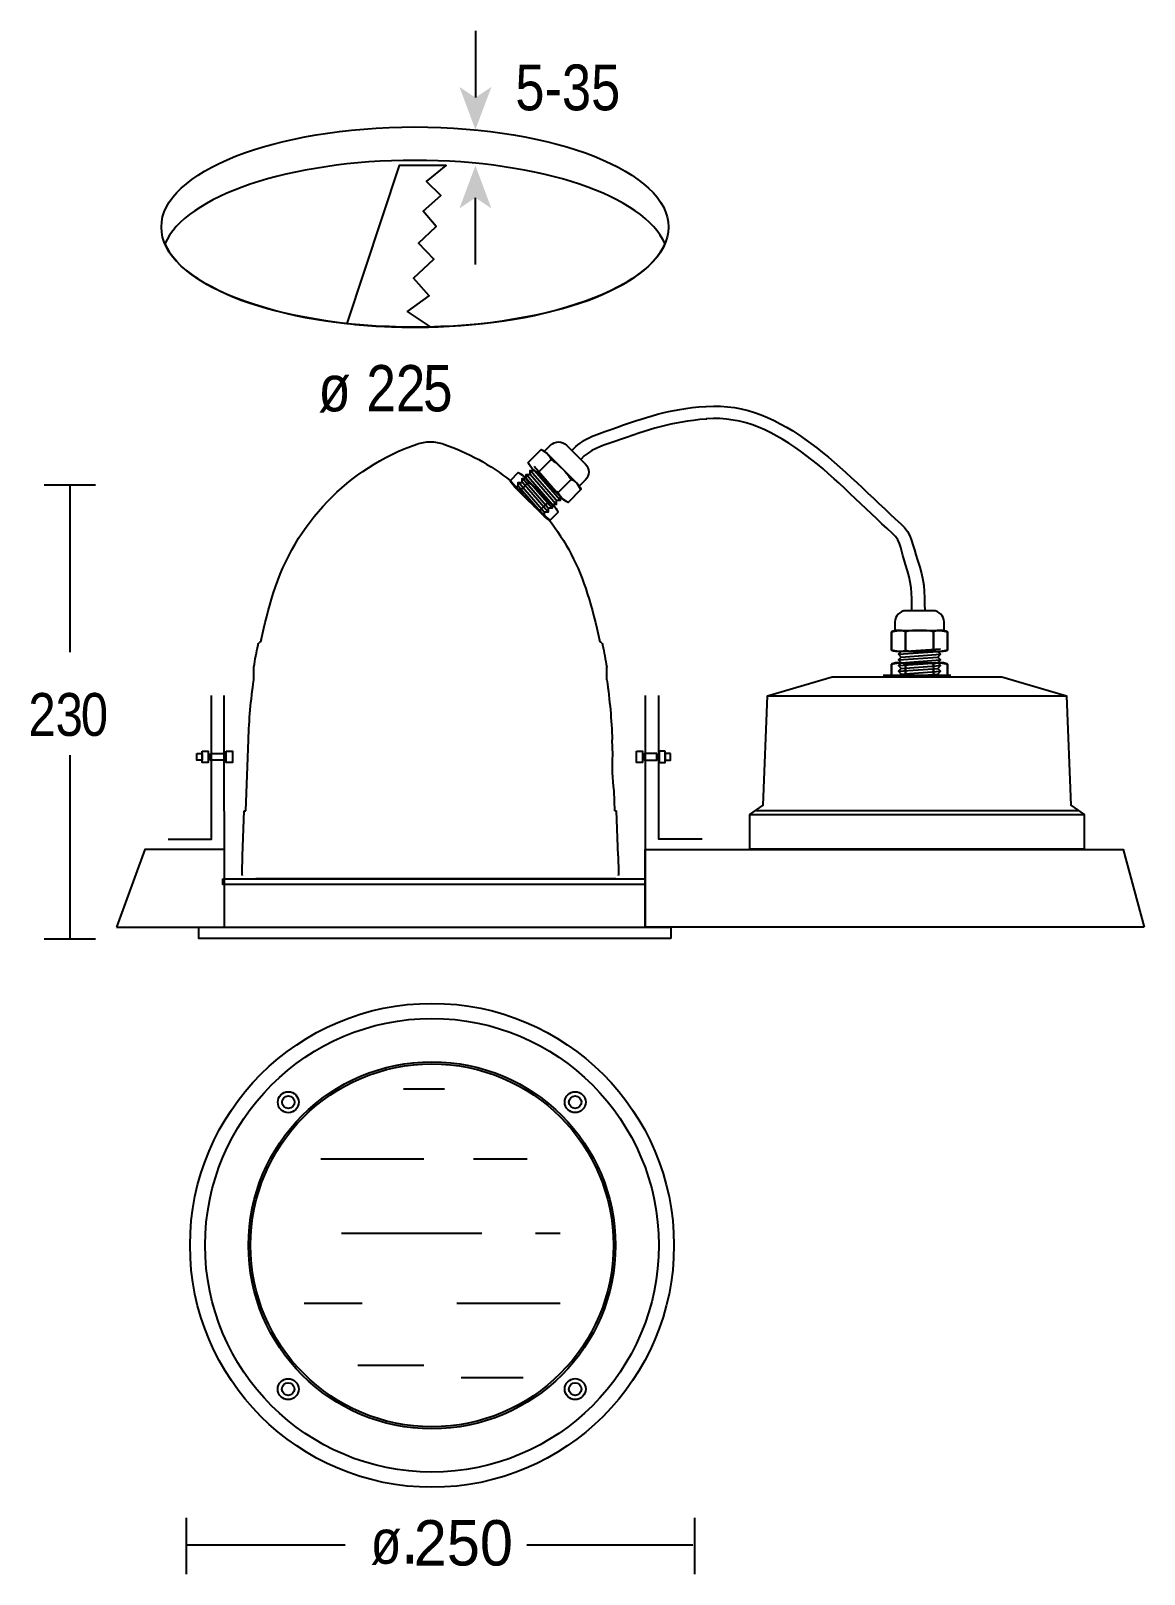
# Model space of a CAD drawing. Extents: x 16 to 195, y 43 to 292.
import ezdxf

# ---------------------------------------------------------------- set-up
doc = ezdxf.new("R2010")
doc.units = 0
doc.layers.add('LIVELLO_1', color=160, linetype='Continuous')
doc.styles.add('STD', font='txt')

# ---------------------------------------------------------------- blocks, each defined once
blk = doc.blocks.new('AI9-BLK1')
at = {"layer": 'LIVELLO_1'}
h = blk.add_hatch(color=7, dxfattribs=at)
h.dxf.hatch_style = 2
h.paths.add_polyline_path([(-18.02, 114.86), (-15.44, 116.58), (-18.02, 109.69), (-20.6, 116.58)])
h = blk.add_hatch(color=7, dxfattribs=at)
h.dxf.hatch_style = 2
h.paths.add_polyline_path([(-18.02, 98.71), (-20.6, 96.99), (-18.02, 103.88), (-15.44, 96.99)])
at = {"layer": 'LIVELLO_1', "color": 7}
for p, q in [((-18.02, 125.63), (-18.02, 114.86)), ((-18.02, 87.94), (-18.02, 98.71)), ((-25.47, 59.33), (-25.13, 59.33)), ((-4.35, 50.52), (-8.53, 55.33)), ((-87.63, 52.38), (-79.33, 52.38)), ((-83.48, 52.38), (-83.48, 25.38)), ((-6.92, 47.95), (-11.09, 52.77)), ((-6.28, 48.59), (-10.45, 53.41)), ((-6.28, 47.95), (-10.45, 52.77)), ((-5.64, 49.23), (-9.81, 54.05)), ((-5.64, 48.59), (-9.81, 53.41)), ((-5, 49.88), (-9.17, 54.69)), ((-5, 49.23), (-9.17, 54.05)), ((-4.35, 49.88), (-8.53, 54.69)), ((-6.92, 47.31), (-11.09, 52.12)), ((50.23, 25.03), (56.58, 25.49)), ((50.68, 25.49), (57.03, 25.94)), ((50.68, 24.58), (57.03, 25.03)), ((-53.78, 20.89), (-53.77, 22.98)), ((3.19, 20.89), (3.17, 22.98)), ((50.23, 24.12), (56.58, 24.58)), ((50.23, 23.22), (56.58, 23.67)), ((50.23, 22.31), (56.58, 22.76)), ((50.68, 23.67), (57.03, 24.12)), ((50.68, 22.76), (57.03, 23.22)), ((47.76, 21.68), (58.71, 21.68)), ((50.23, 21.4), (56.58, 21.85)), ((50.68, 21.85), (57.03, 22.31)), ((-58.52, -19), (-58.55, 18.37)), ((9.36, 18.37), (9.36, -19)), ((29.1, 18.31), (77.37, 18.31)), ((4.15, 8.81), (4.06, 11.21)), ((-83.48, 8.77), (-83.48, -20.89)), ((4.47, -0.2), (4.36, 3.02)), ((-55.59, -7.51), (-55.33, -0.2)), ((-55.33, -0.2), (-55.07, -0.2)), ((4.47, -0.2), (4.74, -0.2)), ((4.99, -7.51), (4.74, -0.2)), ((26.24, -0.79), (80.23, -0.79)), ((27.18, -0.16), (79.27, -0.16)), ((4.66, -11.2), (-53.45, -11.2)), ((-87.63, -20.89), (-79.33, -20.89)), ((-29.65, -45.06), (-22.99, -45.06)), ((-42.97, -56.38), (-26.32, -56.38)), ((-18.33, -56.38), (-9.68, -56.38)), ((-39.64, -68.37), (-17, -68.37)), ((-8.34, -68.37), (-4.35, -68.37)), ((-45.64, -79.69), (-36.31, -79.69)), ((-21, -79.69), (-4.35, -79.69)), ((-36.98, -89.68), (-26.32, -89.68)), ((-20.33, -91.68), (-10.34, -91.68)), ((-64.63, -123.39), (-64.63, -114.32)), ((17.38, -123.39), (17.38, -114.32)), ((-39.06, -118.73), (-64.46, -118.73)), ((17.06, -118.73), (-9.73, -118.73))]:
    blk.add_line(p, q, dxfattribs=at)
for points in [[(-0.99, 51.64), (-1.63, 52.6), (-6.44, 57.42), (-7.41, 58.06), (-9.5, 55.97), (-8.85, 55.01), (-4.04, 50.19), (-3.08, 49.55)], [(-0.99, 51.64), (-1.63, 52.6), (-6.44, 57.42), (-7.41, 58.06), (-9.5, 55.97), (-8.85, 55.01), (-4.04, 50.19), (-3.08, 49.55)], [(-4.67, 47.95), (-5.32, 48.91), (-10.14, 53.73), (-11.1, 54.37), (-12.38, 53.09), (-11.74, 52.12), (-6.92, 47.31), (-5.96, 46.67)], [(-4.67, 47.95), (-5.32, 48.91), (-10.14, 53.73), (-11.1, 54.37), (-12.38, 53.09), (-11.74, 52.12), (-6.92, 47.31), (-5.96, 46.67)], [(-4.35, 50.51), (-4.35, 49.87), (-5, 49.87), (-5, 49.23), (-5.64, 49.23), (-5.64, 48.59), (-6.28, 48.59), (-6.28, 47.95), (-6.93, 47.95), (-6.93, 47.3), (-11.75, 52.12), (-11.1, 52.12), (-11.1, 52.77), (-10.46, 52.77), (-10.46, 53.41), (-9.82, 53.41), (-9.82, 54.05), (-9.17, 54.05), (-9.17, 54.69), (-8.53, 54.69)], [(-4.35, 50.51), (-4.35, 49.87), (-5, 49.87), (-5, 49.23), (-5.64, 49.23), (-5.64, 48.59), (-6.28, 48.59), (-6.28, 47.95), (-6.93, 47.95), (-6.93, 47.3), (-11.75, 52.12), (-11.1, 52.12), (-11.1, 52.77), (-10.46, 52.77), (-10.46, 53.41), (-9.82, 53.41), (-9.82, 54.05), (-9.17, 54.05), (-9.17, 54.69), (-8.53, 54.69)], [(49.09, 28.66), (50.22, 28.89), (57.04, 28.89), (58.17, 28.66), (58.17, 25.71), (57.04, 25.48), (50.22, 25.48), (49.09, 25.71)], [(49.09, 28.66), (50.22, 28.89), (57.04, 28.89), (58.17, 28.66), (58.17, 25.71), (57.04, 25.48), (50.22, 25.48), (49.09, 25.71)], [(50.68, 25.49), (50.22, 25.03), (50.68, 24.58), (50.22, 24.13), (50.68, 23.67), (50.22, 23.22), (50.68, 22.76), (50.22, 22.31), (50.68, 21.85), (50.22, 21.4), (57.04, 21.4), (56.59, 21.85), (57.04, 22.31), (56.59, 22.76), (57.04, 23.22), (56.59, 23.67), (57.04, 24.13), (56.59, 24.58), (57.04, 25.03), (56.59, 25.49)], [(50.68, 25.49), (50.22, 25.03), (50.68, 24.58), (50.22, 24.13), (50.68, 23.67), (50.22, 23.22), (50.68, 22.76), (50.22, 22.31), (50.68, 21.85), (50.22, 21.4), (57.04, 21.4), (56.59, 21.85), (57.04, 22.31), (56.59, 22.76), (57.04, 23.22), (56.59, 23.67), (57.04, 24.13), (56.59, 24.58), (57.04, 25.03), (56.59, 25.49)], [(49.09, 23.45), (50.22, 23.67), (57.04, 23.67), (58.17, 23.45), (58.17, 21.63), (57.04, 21.4), (50.22, 21.4), (49.09, 21.63)], [(49.09, 23.45), (50.22, 23.67), (57.04, 23.67), (58.17, 23.45), (58.17, 21.63), (57.04, 21.4), (50.22, 21.4), (49.09, 21.63)], [(26.24, -6.43), (26.24, -0.79), (28.43, 0.67), (29.1, 18.31), (39.53, 21.39), (66.94, 21.39), (77.37, 18.31), (78.04, 0.67), (80.23, -0.79), (80.23, -6.43)], [(-62.99, 9.03), (-62.12, 9.03), (-62.12, 7.97), (-62.99, 7.97)], [(-62.99, 9.03), (-62.12, 9.03), (-62.12, 7.97), (-62.99, 7.97)], [(-62.11, 9.43), (-61.14, 9.43), (-61.14, 7.56), (-62.11, 7.56)], [(-60.76, 9.03), (-58.53, 9.03), (-58.53, 7.97), (-60.76, 7.97)], [(-60.76, 9.03), (-58.53, 9.03), (-58.53, 7.97), (-60.76, 7.97)], [(-58.22, 9.43), (-57.24, 9.43), (-57.24, 7.56), (-58.22, 7.56)], [(7.98, 9.43), (8.95, 9.43), (8.95, 7.56), (7.98, 7.56)], [(11.23, 9.03), (9.27, 9.03), (9.27, 7.97), (11.23, 7.97)], [(11.23, 9.03), (9.27, 9.03), (9.27, 7.97), (11.23, 7.97)], [(12.58, 9.43), (11.61, 9.43), (11.61, 7.56), (12.58, 7.56)], [(13.46, 9.03), (12.59, 9.03), (12.59, 7.97), (13.46, 7.97)], [(13.46, 9.03), (12.59, 9.03), (12.59, 7.97), (13.46, 7.97)], [(-75.95, -19), (-58.52, -19), (-58.52, -6.47), (-71.36, -6.47)], [(89.88, -19), (9.35, -19), (9.35, -6.46), (86.52, -6.46)], [(-58.8, -11.19), (9.29, -11.19), (9.29, -12.12), (-58.8, -12.12)], [(-58.8, -11.19), (9.29, -11.19), (9.29, -12.12), (-58.8, -12.12)], [(13.5, -20.85), (-62.64, -20.85), (-62.64, -19), (13.5, -19)]]:
    blk.add_lwpolyline(points, close=True, dxfattribs=at)
for points in [[(-67.6, -4.77), (-60.6, -4.77), (-60.62, 18.37)], [(18.56, -4.77), (11.56, -4.77), (11.59, 18.37)]]:
    blk.add_lwpolyline(points, dxfattribs=at)
for centre, radius in [((-25.03, -70.33), 39.04), ((-25.03, -70.33), 36.6), ((-25.03, -70.33), 29.61), ((-25.03, -70.33), 29.28), ((-48.22, -47.24), 1.69), ((-48.22, -47.24), 1.01), ((-1.92, -47.23), 1.69), ((-1.92, -47.23), 1.01), ((-48.23, -93.54), 1.69), ((-1.92, -93.53), 1.69), ((-48.23, -93.53), 1.01), ((-1.92, -93.53), 1.01)]:
    blk.add_circle(centre, radius, dxfattribs=at)
blk.add_ellipse((-27.78, 93.97), major_axis=(-40.92, 0), ratio=0.394699, dxfattribs=at)
for points, knots in [([(-68.13, 91.28), (-64.89, 98.92), (-48.05, 104.74), (-27.78, 104.74), (-7.51, 104.74), (9.33, 98.92), (12.57, 91.28), (9.33, 83.64), (-7.51, 77.82), (-27.78, 77.82), (-48.05, 77.82), (-64.89, 83.64), (-68.13, 91.28)], [0, 0, 0, 0, 1, 1, 1, 2, 2, 2, 3, 3, 3, 4, 4, 4, 4]), ([(-38.76, 78.41), (-38.76, 78.41), (-30.31, 103.91), (-30.31, 103.91), (-30.31, 103.91), (-22.76, 103.91), (-22.76, 103.91), (-22.76, 103.91), (-25.89, 101.35), (-25.89, 101.35), (-25.89, 101.35), (-23.59, 99.05), (-23.59, 99.05), (-23.59, 99.05), (-26.47, 96.55), (-26.47, 96.55), (-26.47, 96.55), (-24.35, 94.06), (-24.35, 94.06), (-24.35, 94.06), (-27.23, 91.37), (-27.23, 91.37), (-27.23, 91.37), (-24.74, 88.81), (-24.74, 88.81), (-24.74, 88.81), (-28, 85.74), (-28, 85.74), (-28, 85.74), (-25.51, 82.86), (-25.51, 82.86), (-25.51, 82.86), (-28.96, 80.36), (-28.96, 80.36), (-28.96, 80.36), (-25.27, 77.85), (-25.27, 77.85), (-26.1, 77.83), (-26.94, 77.82), (-27.78, 77.82), (-31.58, 77.82), (-35.26, 78.02), (-38.76, 78.41)], [0, 0, 0, 0, 1, 1, 1, 2, 2, 2, 3, 3, 3, 4, 4, 4, 5, 5, 5, 6, 6, 6, 7, 7, 7, 8, 8, 8, 9, 9, 9, 10, 10, 10, 11, 11, 11, 12, 12, 12, 13, 13, 13, 14, 14, 14, 14]), ([(19.3, 62.99), (13.36, 62.54), (10.11, 61.34), (4.5, 59.39), (2.22, 58.6), (0.47, 58.08), (-1.02, 56.48), (-1.02, 56.48), (-2.48, 57.93), (-2.48, 57.93), (-0.76, 59.75), (1.21, 60.43), (3.82, 61.33), (9.63, 63.34), (13, 64.58), (19.15, 65.04)], [0, 0, 0, 0, 1, 1, 1, 2, 2, 2, 3, 3, 3, 4, 4, 4, 5, 5, 5, 5]), ([(19.23, 65.03), (31.72, 65.97), (41.27, 54.5), (50.6, 46.11), (52.46, 44.46), (52.49, 42.56), (53.32, 40.2), (54.42, 37.08), (54.47, 35.18), (54.47, 32.06), (54.47, 32.06), (52.41, 32.06), (52.41, 32.06), (52.42, 34.91), (52.39, 36.65), (51.38, 39.52), (50.68, 41.51), (50.8, 43.18), (49.23, 44.58), (40.37, 52.55), (31.09, 63.94), (19.23, 63.05)], [0, 0, 0, 0, 1, 1, 1, 2, 2, 2, 3, 3, 3, 4, 4, 4, 5, 5, 5, 6, 6, 6, 7, 7, 7, 7]), ([(-23.12, 58.96), (-19.23, 57.6), (-15.59, 55.59), (-12.35, 53.02), (-12.35, 53.02), (-12.35, 53.01), (-12.35, 53.01), (-12.35, 53.01), (-12.35, 53.01), (-12.35, 53.01), (-12.35, 53.01), (-12.34, 53.01), (-12.34, 53.01), (-12.34, 53.01), (-12.34, 53), (-12.34, 53), (-12.34, 53), (-12.33, 53), (-12.33, 53), (-12.33, 53), (-12.33, 52.99), (-12.33, 52.99), (-12.33, 52.99), (-12.33, 52.99), (-12.33, 52.99), (-12.33, 52.99), (-12.32, 52.98), (-12.32, 52.98), (-12.32, 52.98), (-12.32, 52.98), (-12.32, 52.98), (-12.32, 52.98), (-12.32, 52.97), (-12.32, 52.97), (-12.32, 52.97), (-12.32, 52.97), (-12.32, 52.97), (-12.32, 52.97), (-12.31, 52.96), (-12.31, 52.96), (-12.31, 52.96), (-12.31, 52.96), (-12.31, 52.96), (-12.31, 52.96), (-12.3, 52.96), (-12.3, 52.96), (-12.3, 52.96), (-12.3, 52.95), (-12.3, 52.95), (-12.3, 52.95), (-12.29, 52.95), (-12.29, 52.95), (-12.29, 52.95), (-12.29, 52.94), (-12.29, 52.94), (-12.29, 52.94), (-12.29, 52.94), (-12.29, 52.94), (-12.29, 52.94), (-12.28, 52.93), (-12.28, 52.93), (-12.28, 52.93), (-12.28, 52.93), (-12.28, 52.93), (-12.28, 52.93), (-12.28, 52.93), (-12.28, 52.93), (-12.28, 52.93), (-12.28, 52.92), (-12.28, 52.92), (-12.28, 52.92), (-12.27, 52.92), (-12.27, 52.92), (-12.27, 52.92), (-12.26, 52.91), (-12.26, 52.91), (-12.26, 52.91), (-12.26, 52.91), (-12.26, 52.91), (-12.26, 52.91), (-12.26, 52.9), (-12.26, 52.9), (-12.26, 52.9), (-12.26, 52.9), (-12.26, 52.9), (-12.26, 52.9), (-12.25, 52.89), (-12.25, 52.89), (-12.25, 52.89), (-12.25, 52.89), (-12.25, 52.89), (-12.25, 52.89), (-12.24, 52.89), (-12.24, 52.89), (-12.24, 52.89), (-12.24, 52.88), (-12.24, 52.88), (-12.24, 52.88), (-12.24, 52.88), (-12.24, 52.88), (-12.24, 52.88), (-12.23, 52.87), (-12.23, 52.87), (-12.23, 52.87), (-12.23, 52.87), (-12.23, 52.87), (-12.23, 52.87), (-12.22, 52.86), (-12.22, 52.86), (-12.22, 52.86), (-12.22, 52.86), (-12.22, 52.86), (-12.22, 52.86), (-12.22, 52.86), (-12.22, 52.86), (-12.22, 52.86), (-12.22, 52.85), (-12.22, 52.85), (-12.22, 52.85), (-12.21, 52.85), (-12.21, 52.85), (-12.21, 52.85), (-12.21, 52.84), (-12.21, 52.84), (-12.21, 52.84), (-12.2, 52.84), (-12.2, 52.84), (-12.2, 52.84), (-12.2, 52.83), (-12.2, 52.83), (-12.2, 52.83), (-12.2, 52.83), (-12.2, 52.83), (-12.2, 52.83), (-12.19, 52.82), (-12.19, 52.82), (-12.19, 52.82), (-12.19, 52.82), (-12.19, 52.82), (-12.19, 52.82), (-12.18, 52.81), (-12.18, 52.81), (-12.18, 52.81), (-12.18, 52.81), (-12.18, 52.81), (-12.18, 52.81), (-12.18, 52.81), (-12.18, 52.81), (-12.18, 52.81), (-12.17, 52.8), (-12.17, 52.8), (-12.17, 52.8), (-12.17, 52.8), (-12.17, 52.8), (-12.17, 52.8), (-12.17, 52.79), (-12.17, 52.79), (-12.17, 52.79), (-12.16, 52.79), (-12.16, 52.79), (-12.16, 52.79), (-12.16, 52.78), (-12.16, 52.78), (-12.16, 52.78), (-12.16, 52.78), (-12.16, 52.78), (-12.16, 52.78), (-12.15, 52.78), (-12.15, 52.78), (-12.15, 52.78), (-12.15, 52.77), (-12.15, 52.77), (-12.15, 52.77), (-12.14, 52.77), (-12.14, 52.77), (-12.14, 52.77), (-12.14, 52.76), (-12.14, 52.76), (-12.14, 52.76), (-12.14, 52.76), (-12.14, 52.76), (-12.14, 52.76), (-12.13, 52.75), (-12.13, 52.75), (-12.13, 52.75), (-12.13, 52.75), (-12.13, 52.75), (-12.13, 52.75), (-12.13, 52.74), (-12.13, 52.74), (-12.13, 52.74), (-12.12, 52.74), (-12.12, 52.74), (-12.12, 52.74), (-12.12, 52.74), (-12.12, 52.74), (-12.12, 52.74), (-12.11, 52.73), (-12.11, 52.73), (-12.11, 52.73), (-12.11, 52.73), (-12.11, 52.73), (-12.11, 52.73), (-12.11, 52.72), (-12.11, 52.72), (-12.11, 52.72), (-12.1, 52.72), (-12.1, 52.72), (-12.1, 52.72), (-12.1, 52.71), (-12.1, 52.71), (-12.1, 52.71), (-12.1, 52.71), (-12.1, 52.71), (-12.1, 52.71), (-12.09, 52.71), (-12.09, 52.71), (-12.09, 52.71), (-12.09, 52.7), (-12.09, 52.7), (-12.09, 52.7), (-12.08, 52.7), (-12.08, 52.7), (-12.08, 52.7), (-12.08, 52.69), (-12.08, 52.69), (-12.08, 52.69), (-12.08, 52.69), (-12.08, 52.69), (-12.08, 52.69), (-12.07, 52.68), (-12.07, 52.68), (-12.07, 52.68), (-12.07, 52.68), (-12.07, 52.68), (-12.07, 52.68), (-12.07, 52.67), (-12.07, 52.67), (-12.07, 52.67), (-12.06, 52.67), (-12.06, 52.67), (-12.06, 52.67), (-12.06, 52.67), (-12.06, 52.67), (-12.06, 52.67), (-12.05, 52.66), (-12.05, 52.66), (-12.05, 52.66), (-12.05, 52.66), (-12.05, 52.66), (-12.05, 52.66), (-12.05, 52.65), (-12.05, 52.65), (-12.05, 52.65), (-12.04, 52.65), (-12.04, 52.65), (-12.04, 52.65), (-12.04, 52.64), (-12.04, 52.64), (-12.04, 52.64), (-12.04, 52.64), (-12.04, 52.64), (-12.04, 52.64), (-12.03, 52.64), (-12.03, 52.64), (-12.03, 52.64), (-12.03, 52.63), (-12.03, 52.63), (-12.03, 52.63), (-12.02, 52.63), (-12.02, 52.63), (-12.02, 52.63), (-12.02, 52.62), (-12.02, 52.62), (-12.02, 52.62), (-12.02, 52.62), (-12.02, 52.62), (-12.02, 52.62), (-12.01, 52.61), (-12.01, 52.61), (-12.01, 52.61), (-12.01, 52.61), (-12.01, 52.61), (-12.01, 52.61), (-12.01, 52.61), (-12.01, 52.61), (-12.01, 52.61), (-12.01, 52.6), (-12.01, 52.6), (-12.01, 52.6), (-12, 52.6), (-12, 52.6), (-12, 52.6), (-11.99, 52.59), (-11.99, 52.59), (-11.99, 52.59), (-11.99, 52.59), (-11.99, 52.59), (-11.99, 52.59), (-11.99, 52.58), (-11.99, 52.58), (-11.99, 52.58), (-11.98, 52.58), (-11.98, 52.58), (-11.98, 52.58), (-11.98, 52.58), (-11.98, 52.58), (-11.98, 52.58), (-11.98, 52.57), (-11.98, 52.57), (-11.98, 52.57), (-11.97, 52.57), (-11.97, 52.57), (-11.97, 52.57), (-11.97, 52.56), (-11.97, 52.56), (-11.97, 52.56), (-11.97, 52.56), (-11.97, 52.56), (-11.97, 52.56), (-11.96, 52.55), (-11.96, 52.55), (-11.96, 52.55), (-11.96, 52.55), (-11.96, 52.55), (-11.96, 52.55), (-11.95, 52.55), (-11.95, 52.55), (-11.95, 52.55), (-11.95, 52.54), (-11.95, 52.54), (-11.95, 52.54), (-11.95, 52.54), (-11.95, 52.54), (-11.95, 52.54), (-11.94, 52.53), (-11.94, 52.53), (-11.94, 52.53), (-11.94, 52.53), (-11.94, 52.53), (-11.94, 52.53), (-11.93, 52.52), (-11.93, 52.52), (-11.93, 52.52), (-11.93, 52.52), (-11.93, 52.52), (-11.93, 52.52), (-11.93, 52.51), (-11.93, 52.51), (-11.93, 52.51), (-11.92, 52.51), (-11.92, 52.51), (-11.92, 52.51), (-11.92, 52.5), (-11.92, 52.5), (-11.92, 52.5), (-11.91, 52.5), (-11.91, 52.5), (-11.91, 52.5), (-11.91, 52.5), (-11.91, 52.5), (-11.91, 52.5), (-11.91, 52.49), (-11.91, 52.49), (-11.91, 52.49), (-11.9, 52.49), (-11.9, 52.49), (-11.9, 52.49), (-11.9, 52.48), (-11.9, 52.48), (-11.9, 52.48), (-11.9, 52.48), (-11.9, 52.48), (-11.9, 52.48), (-11.89, 52.47), (-11.89, 52.47), (-11.89, 52.47), (-11.89, 52.47), (-11.89, 52.47), (-11.89, 52.47), (-11.89, 52.47), (-11.89, 52.47), (-11.89, 52.47), (-11.88, 52.46), (-11.88, 52.46), (-11.88, 52.46), (-11.88, 52.46), (-11.88, 52.46), (-11.88, 52.46), (-11.87, 52.45), (-11.87, 52.45), (-11.87, 52.45), (-11.87, 52.45), (-11.87, 52.45), (-11.87, 52.45), (-11.87, 52.44), (-11.87, 52.44), (-11.87, 52.44), (-11.86, 52.44), (-11.86, 52.44), (-11.86, 52.44), (-11.86, 52.44), (-11.86, 52.44), (-11.86, 52.44), (-11.86, 52.43), (-11.86, 52.43), (-11.86, 52.43), (-11.85, 52.43), (-11.85, 52.43), (-11.85, 52.43), (-11.85, 52.42), (-11.85, 52.42), (-11.85, 52.42), (-11.84, 52.42), (-11.84, 52.42), (-11.84, 52.42), (-11.84, 52.41), (-11.84, 52.41), (-11.84, 52.41), (-11.84, 52.41), (-11.84, 52.41), (-11.84, 52.41), (-11.83, 52.41), (-11.83, 52.41), (-11.83, 52.41), (-11.83, 52.4), (-11.83, 52.4), (-11.83, 52.4), (-11.83, 52.4), (-11.83, 52.4), (-11.83, 52.4), (-11.82, 52.39), (-11.82, 52.39), (-11.82, 52.39), (-11.82, 52.39), (-11.82, 52.39), (-11.82, 52.39), (-11.82, 52.38), (-11.82, 52.38), (-11.82, 52.38), (-11.81, 52.38), (-11.81, 52.38), (-11.81, 52.38), (-11.8, 52.37), (-11.8, 52.37), (-11.8, 52.37), (-11.8, 52.37), (-11.8, 52.37), (-11.8, 52.37), (-11.8, 52.37), (-11.8, 52.37), (-11.8, 52.37), (-11.8, 52.36), (-11.8, 52.36), (-11.8, 52.36), (-11.79, 52.36), (-11.79, 52.36), (-11.79, 52.36), (-11.79, 52.35), (-11.79, 52.35), (-11.79, 52.35), (-11.78, 52.35), (-11.78, 52.35), (-11.78, 52.35), (-11.78, 52.34), (-11.78, 52.34), (-11.78, 52.34), (-11.78, 52.34), (-11.78, 52.34), (-11.78, 52.34), (-11.77, 52.34), (-11.77, 52.34), (-11.77, 52.34), (-11.77, 52.33), (-11.77, 52.33), (-11.77, 52.33), (-11.76, 52.33), (-11.76, 52.33), (-11.76, 52.33), (-11.76, 52.32), (-11.76, 52.32), (-11.76, 52.32), (-11.76, 52.32), (-11.76, 52.32), (-11.76, 52.32), (-11.75, 52.31), (-11.75, 52.31), (-11.75, 52.31), (-11.75, 52.31), (-11.75, 52.31), (-11.75, 52.31), (-11.75, 52.31), (-11.75, 52.31), (-11.75, 52.31), (-11.74, 52.3), (-11.74, 52.3), (-11.74, 52.3), (-11.74, 52.3), (-11.74, 52.3), (-11.74, 52.3), (-11.74, 52.29), (-11.74, 52.29), (-11.74, 52.29), (-11.73, 52.29), (-11.73, 52.29), (-11.73, 52.29), (-11.73, 52.28), (-11.73, 52.28), (-11.73, 52.28), (-11.72, 52.28), (-11.72, 52.28), (-11.72, 52.28), (-11.72, 52.28), (-11.72, 52.28), (-11.72, 52.28), (-11.72, 52.27), (-11.72, 52.27), (-11.72, 52.27), (-11.71, 52.27), (-11.71, 52.27), (-11.71, 52.27), (-11.71, 52.26), (-11.71, 52.26), (-11.71, 52.26), (-11.71, 52.26), (-11.71, 52.26), (-11.71, 52.26), (-11.7, 52.25), (-11.7, 52.25), (-11.7, 52.25), (-11.7, 52.25), (-11.7, 52.25), (-11.7, 52.25), (-11.69, 52.25), (-11.69, 52.25), (-11.69, 52.25), (-11.69, 52.24), (-11.69, 52.24), (-11.69, 52.24), (-11.69, 52.24), (-11.69, 52.24), (-11.69, 52.24), (-11.68, 52.23), (-11.68, 52.23), (-11.68, 52.23), (-11.68, 52.23), (-11.68, 52.23), (-11.68, 52.23), (-11.67, 52.22), (-11.67, 52.22), (-11.67, 52.22), (-11.67, 52.22), (-11.67, 52.22), (-11.67, 52.22), (-11.67, 52.21), (-11.67, 52.21), (-11.67, 52.21), (-11.66, 52.21), (-11.66, 52.21), (-11.66, 52.21), (-11.66, 52.21), (-11.66, 52.21), (-11.66, 52.21), (-11.66, 52.2), (-11.66, 52.2), (-11.66, 52.2), (-11.65, 52.2), (-11.65, 52.2), (-11.65, 52.2), (-11.65, 52.19), (-11.65, 52.19), (-11.65, 52.19), (-11.64, 52.19), (-11.64, 52.19), (-11.64, 52.19), (-11.64, 52.19), (-11.64, 52.19), (-11.64, 52.19), (-11.64, 52.18), (-11.64, 52.18), (-11.64, 52.18), (-11.63, 52.18), (-11.63, 52.18), (-11.63, 52.18), (-11.63, 52.17), (-11.63, 52.17), (-11.63, 52.17), (-11.62, 52.17), (-11.62, 52.17), (-11.62, 52.17), (-11.62, 52.16), (-11.62, 52.16), (-11.62, 52.16), (-11.62, 52.16), (-11.62, 52.16), (-11.62, 52.16), (-11.61, 52.16), (-11.61, 52.16), (-11.61, 52.16), (-11.61, 52.15), (-11.61, 52.15), (-11.61, 52.15), (-11.61, 52.15), (-11.61, 52.15), (-11.61, 52.15), (-11.6, 52.14), (-11.6, 52.14), (-11.6, 52.14), (-11.6, 52.14), (-11.6, 52.14), (-11.6, 52.14), (-11.59, 52.13), (-11.59, 52.13), (-11.59, 52.13), (-11.59, 52.13), (-11.59, 52.13), (-11.59, 52.13), (-11.59, 52.12), (-11.59, 52.12), (-11.59, 52.12), (-11.58, 52.12), (-11.58, 52.12), (-11.58, 52.12), (-11.58, 52.12), (-11.58, 52.12), (-11.58, 52.12), (-11.57, 52.11), (-11.57, 52.11), (-11.57, 52.11), (-11.57, 52.11), (-11.57, 52.11), (-11.57, 52.11), (-11.57, 52.1), (-11.57, 52.1), (-11.57, 52.1), (-11.56, 52.1), (-11.56, 52.1), (-11.56, 52.1), (-11.56, 52.1), (-11.56, 52.1), (-11.56, 52.1), (-11.56, 52.09), (-11.56, 52.09), (-11.56, 52.09), (-11.55, 52.09), (-11.55, 52.09), (-11.55, 52.09), (-11.55, 52.08), (-11.55, 52.08), (-11.55, 52.08), (-11.54, 52.08), (-11.54, 52.08), (-11.54, 52.08), (-11.54, 52.07), (-11.54, 52.07), (-11.54, 52.07), (-11.54, 52.07), (-11.54, 52.07), (-11.54, 52.07), (-11.53, 52.06), (-11.53, 52.06), (-11.53, 52.06), (-11.53, 52.06), (-11.53, 52.06), (-11.53, 52.06), (-11.52, 52.06), (-11.52, 52.06), (-11.52, 52.06), (-11.52, 52.05), (-11.52, 52.05), (-11.52, 52.05), (-11.52, 52.05), (-11.52, 52.05), (-11.52, 52.05), (-11.51, 52.04), (-11.51, 52.04), (-11.51, 52.04), (-11.51, 52.04), (-11.51, 52.04), (-11.51, 52.04), (-11.51, 52.03), (-11.51, 52.03), (-11.51, 52.03), (-11.5, 52.03), (-11.5, 52.03), (-11.5, 52.03), (-11.5, 52.03), (-11.5, 52.03), (-11.5, 52.03), (-11.49, 52.02), (-11.49, 52.02), (-11.49, 52.02), (-11.49, 52.02), (-11.49, 52.02), (-11.49, 52.02), (-11.49, 52.01), (-11.49, 52.01), (-11.49, 52.01), (-11.49, 52.01), (-11.49, 52.01), (-11.49, 52.01), (-11.48, 52.01), (-11.48, 52.01), (-11.48, 52.01), (-11.47, 52), (-11.47, 52), (-11.47, 52), (-11.47, 52), (-11.47, 52), (-11.47, 52), (-11.47, 51.99), (-11.47, 51.99), (-11.47, 51.99), (-11.46, 51.99), (-11.46, 51.99), (-11.46, 51.99), (-11.46, 51.98), (-11.46, 51.98), (-11.46, 51.98), (-11.46, 51.98), (-11.46, 51.98), (-11.46, 51.98), (-11.45, 51.97), (-11.45, 51.97), (-11.45, 51.97), (-11.45, 51.97), (-11.45, 51.97), (-11.45, 51.97), (-11.45, 51.97), (-11.45, 51.97), (-11.45, 51.97), (-11.44, 51.96), (-11.44, 51.96), (-11.44, 51.96), (-11.44, 51.96), (-11.44, 51.96), (-11.44, 51.96), (-11.43, 51.95), (-11.43, 51.95), (-11.43, 51.95), (-11.43, 51.95), (-11.43, 51.95), (-11.43, 51.95), (-11.43, 51.95), (-11.43, 51.95), (-11.43, 51.95), (-11.42, 51.94), (-11.42, 51.94), (-11.42, 51.94), (-11.42, 51.94), (-11.42, 51.94), (-11.42, 51.94), (-11.41, 51.93), (-11.41, 51.93), (-11.41, 51.93), (-11.41, 51.93), (-11.41, 51.93), (-11.41, 51.93), (-11.41, 51.92), (-11.41, 51.92), (-11.41, 51.92), (-11.4, 51.92), (-11.4, 51.92), (-11.4, 51.92), (-11.4, 51.91), (-11.4, 51.91), (-11.4, 51.91), (-11.39, 51.91), (-11.39, 51.91), (-11.39, 51.91), (-11.39, 51.91), (-11.39, 51.91), (-11.39, 51.91), (-11.39, 51.9), (-11.39, 51.9), (-11.39, 51.9), (-11.39, 51.9), (-11.39, 51.9), (-11.39, 51.9), (-11.38, 51.89), (-11.38, 51.89), (-11.38, 51.89), (-11.37, 51.89), (-11.37, 51.89), (-11.37, 51.89), (-11.37, 51.89), (-11.37, 51.89), (-11.37, 51.89), (-11.37, 51.88), (-11.37, 51.88), (-11.37, 51.88), (-11.37, 51.88), (-11.37, 51.88), (-11.37, 51.88), (-11.36, 51.87), (-11.36, 51.87), (-11.36, 51.87), (-11.35, 51.87), (-11.35, 51.87), (-11.35, 51.87), (-11.35, 51.86), (-11.35, 51.86), (-11.35, 51.86), (-11.35, 51.86), (-11.35, 51.86), (-11.35, 51.86), (-11.35, 51.86), (-11.35, 51.86), (-11.35, 51.86), (-11.34, 51.85), (-11.34, 51.85), (-11.34, 51.85), (-11.34, 51.85), (-11.34, 51.85), (-11.34, 51.85), (-11.33, 51.84), (-11.33, 51.84), (-11.33, 51.84), (-11.33, 51.84), (-11.33, 51.84), (-11.33, 51.84), (-11.33, 51.83), (-11.33, 51.83), (-11.33, 51.83), (-11.32, 51.83), (-11.32, 51.83), (-11.32, 51.83), (-11.32, 51.83), (-11.32, 51.83), (-11.32, 51.83), (-11.31, 51.82), (-11.31, 51.82), (-11.31, 51.82), (-11.31, 51.82), (-11.31, 51.82), (-11.31, 51.82), (-11.31, 51.81), (-11.31, 51.81), (-11.31, 51.81), (-11.3, 51.81), (-11.3, 51.81), (-11.3, 51.81), (-11.3, 51.8), (-11.3, 51.8), (-11.3, 51.8), (-11.3, 51.8), (-11.3, 51.8), (-11.3, 51.8), (-11.29, 51.8), (-11.29, 51.8), (-11.29, 51.8), (-11.29, 51.79), (-11.29, 51.79), (-11.29, 51.79), (-11.28, 51.79), (-11.28, 51.79), (-11.28, 51.79), (-11.28, 51.78), (-11.28, 51.78), (-11.28, 51.78), (-11.28, 51.78), (-11.28, 51.78), (-11.28, 51.78), (-11.27, 51.77), (-11.27, 51.77), (-11.27, 51.77), (-11.27, 51.77), (-11.27, 51.77), (-11.27, 51.77), (-11.26, 51.76), (-11.26, 51.76), (-11.26, 51.76), (-11.26, 51.76), (-11.26, 51.76), (-11.26, 51.76), (-11.26, 51.76), (-11.26, 51.76), (-11.26, 51.76), (-11.25, 51.75), (-11.25, 51.75), (-11.25, 51.75), (-11.25, 51.75), (-11.25, 51.75), (-11.25, 51.75), (-11.25, 51.74), (-11.25, 51.74), (-11.25, 51.74), (-11.24, 51.74), (-11.24, 51.74), (-11.24, 51.74), (-11.24, 51.74), (-11.24, 51.74), (-11.24, 51.74), (-11.23, 51.73), (-11.23, 51.73), (-11.23, 51.73), (-11.23, 51.73), (-11.23, 51.73), (-11.23, 51.73), (-11.23, 51.72), (-11.23, 51.72), (-11.23, 51.72), (-11.22, 51.72), (-11.22, 51.72), (-11.22, 51.72), (-11.22, 51.72), (-11.22, 51.72), (-11.22, 51.72), (-11.21, 51.71), (-11.21, 51.71), (-11.21, 51.71), (-11.21, 51.71), (-11.21, 51.71), (-11.21, 51.71), (-11.21, 51.7), (-11.21, 51.7), (-11.21, 51.7), (-11.2, 51.7), (-11.2, 51.7), (-11.2, 51.7), (-11.2, 51.69), (-11.2, 51.69), (-11.2, 51.69), (-11.19, 51.69), (-11.19, 51.69), (-11.19, 51.69), (-11.19, 51.69), (-11.19, 51.69), (-11.19, 51.69), (-11.19, 51.68), (-11.19, 51.68), (-11.19, 51.68), (-11.18, 51.68), (-11.18, 51.68), (-11.18, 51.68), (-11.18, 51.67), (-11.18, 51.67), (-11.18, 51.67), (-11.17, 51.67), (-11.17, 51.67), (-11.17, 51.67), (-11.17, 51.66), (-11.17, 51.66), (-11.17, 51.66), (-11.17, 51.66), (-11.17, 51.66), (-11.17, 51.66), (-11.16, 51.66), (-11.16, 51.66), (-11.16, 51.66), (-11.16, 51.65), (-11.16, 51.65), (-11.16, 51.65), (-11.16, 51.65), (-11.16, 51.65), (-11.16, 51.65), (-11.15, 51.64), (-11.15, 51.64), (-11.15, 51.64), (-11.15, 51.64), (-11.15, 51.64), (-11.15, 51.64), (-11.14, 51.64), (-11.14, 51.64), (-11.14, 51.64), (-11.14, 51.63), (-11.14, 51.63), (-11.14, 51.63), (-11.14, 51.63), (-11.14, 51.63), (-11.14, 51.63), (-11.13, 51.62), (-11.13, 51.62), (-11.13, 51.62), (-11.13, 51.62), (-11.13, 51.62), (-11.13, 51.62), (-11.12, 51.61), (-11.12, 51.61), (-11.12, 51.61), (-11.12, 51.61), (-11.12, 51.61), (-11.12, 51.61), (-11.12, 51.6), (-11.12, 51.6), (-11.12, 51.6), (-11.11, 51.6), (-11.11, 51.6), (-11.11, 51.6), (-11.11, 51.6), (-11.11, 51.6), (-11.11, 51.6), (-11.1, 51.59), (-11.1, 51.59), (-11.1, 51.59), (-11.1, 51.59), (-11.1, 51.59), (-11.1, 51.59), (-11.1, 51.58), (-11.1, 51.58), (-11.1, 51.58), (-11.09, 51.58), (-11.09, 51.58), (-11.09, 51.58), (-11.09, 51.58), (-11.09, 51.58), (-11.09, 51.58), (-11.08, 51.57), (-11.08, 51.57), (-11.08, 51.57), (-11.08, 51.57), (-11.08, 51.57), (-11.08, 51.57), (-11.08, 51.56), (-11.08, 51.56), (-11.08, 51.56), (-11.08, 51.56), (-11.08, 51.56), (-11.08, 51.56), (-11.07, 51.55), (-11.07, 51.55), (-11.07, 51.55), (-11.07, 51.55), (-11.07, 51.55), (-11.07, 51.55), (-11.06, 51.54), (-11.06, 51.54), (-11.06, 51.54), (-11.06, 51.54), (-11.06, 51.54), (-11.06, 51.54), (-11.05, 51.54), (-11.05, 51.54), (-11.05, 51.54), (-11.05, 51.53), (-11.05, 51.53), (-11.05, 51.53), (-11.05, 51.53), (-11.05, 51.53), (-11.05, 51.53), (-11.04, 51.52), (-11.04, 51.52), (-11.04, 51.52), (-11.04, 51.52), (-11.04, 51.52), (-11.04, 51.52), (-11.03, 51.52), (-11.03, 51.52), (-11.03, 51.52), (-11.03, 51.51), (-11.03, 51.51), (-11.03, 51.51), (-11.03, 51.51), (-11.03, 51.51), (-11.03, 51.51), (-11.03, 51.5), (-11.03, 51.5), (-11.03, 51.5), (-11.02, 51.5), (-11.02, 51.5), (-11.02, 51.5), (-11.01, 51.49), (-11.01, 51.49), (-11.01, 51.49), (-11.01, 51.49), (-11.01, 51.49), (-11.01, 51.49), (-11.01, 51.49), (-11.01, 51.49), (-11.01, 51.49), (-11, 51.48), (-11, 51.48), (-11, 51.48), (-11, 51.48), (-11, 51.48), (-11, 51.48), (-10.99, 51.47), (-10.99, 51.47), (-10.99, 51.47), (-10.99, 51.47), (-10.99, 51.47), (-10.99, 51.47), (-10.99, 51.46), (-10.99, 51.46), (-10.99, 51.46), (-10.98, 51.46), (-10.98, 51.46), (-10.98, 51.46), (-10.98, 51.46), (-10.98, 51.46), (-10.98, 51.46), (-10.97, 51.45), (-10.97, 51.45), (-10.97, 51.45), (-10.97, 51.45), (-10.97, 51.45), (-10.97, 51.45), (-10.97, 51.44), (-10.97, 51.44), (-10.97, 51.44), (-10.97, 51.44), (-10.97, 51.44), (-10.97, 51.44), (-10.96, 51.44), (-10.96, 51.44), (-10.96, 51.44), (-10.96, 51.43), (-10.96, 51.43), (-10.96, 51.43), (-10.95, 51.43), (-10.95, 51.43), (-10.95, 51.43), (-10.95, 51.42), (-10.95, 51.42), (-10.95, 51.42), (-10.94, 51.42), (-10.94, 51.42), (-10.94, 51.42), (-10.94, 51.42), (-10.94, 51.42), (-10.94, 51.42), (-10.94, 51.41), (-10.94, 51.41), (-10.94, 51.41), (-10.93, 51.41), (-10.93, 51.41), (-10.93, 51.41), (-10.93, 51.4), (-10.93, 51.4), (-10.93, 51.4), (-10.93, 51.4), (-10.93, 51.4), (-10.93, 51.4), (-10.92, 51.39), (-10.92, 51.39), (-10.92, 51.39), (-10.92, 51.39), (-10.92, 51.39), (-10.92, 51.39), (-10.92, 51.39), (-10.92, 51.39), (-10.92, 51.39), (-10.91, 51.38), (-10.91, 51.38), (-10.91, 51.38), (-10.91, 51.38), (-10.91, 51.38), (-10.91, 51.38), (-10.9, 51.37), (-10.9, 51.37), (-10.9, 51.37), (-10.9, 51.37), (-10.9, 51.37), (-10.9, 51.37), (-10.89, 51.36), (-10.89, 51.36), (-10.89, 51.36), (-10.89, 51.36), (-10.89, 51.36), (-10.89, 51.36), (-10.89, 51.36), (-10.89, 51.36), (-10.89, 51.36), (-10.88, 51.35), (-10.88, 51.35), (-10.88, 51.35), (-10.88, 51.35), (-10.88, 51.35), (-10.88, 51.35), (-10.88, 51.34), (-10.88, 51.34), (-10.88, 51.34), (-10.87, 51.34), (-10.87, 51.34), (-10.87, 51.34), (-10.87, 51.34), (-10.87, 51.34), (-10.87, 51.34), (-10.86, 51.33), (-10.86, 51.33), (-10.86, 51.33), (-10.86, 51.33), (-10.86, 51.33), (-10.86, 51.33), (-10.86, 51.32), (-10.86, 51.32), (-10.86, 51.32), (-10.85, 51.32), (-10.85, 51.32), (-10.85, 51.32), (-10.85, 51.31), (-10.85, 51.31), (-10.85, 51.31), (-10.84, 51.31), (-10.84, 51.31), (-10.84, 51.31), (-10.84, 51.3), (-10.84, 51.3), (-10.84, 51.3), (-10.83, 51.3), (-10.83, 51.3), (-10.83, 51.3), (-10.83, 51.3), (-10.83, 51.3), (-10.83, 51.3), (-10.83, 51.29), (-10.83, 51.29), (-10.83, 51.29), (-10.82, 51.29), (-10.82, 51.29), (-10.82, 51.29), (-10.82, 51.29), (-10.82, 51.29), (-10.82, 51.29), (-10.82, 51.28), (-10.82, 51.28), (-10.82, 51.28), (-10.81, 51.28), (-10.81, 51.28), (-10.81, 51.28), (-10.81, 51.27), (-10.81, 51.27), (-10.81, 51.27), (-10.8, 51.27), (-10.8, 51.27), (-10.8, 51.27), (-10.8, 51.26), (-10.8, 51.26), (-10.8, 51.26), (-10.8, 51.26), (-10.8, 51.26), (-10.8, 51.26), (-10.79, 51.26), (-10.79, 51.26), (-10.79, 51.26), (-10.79, 51.25), (-10.79, 51.25), (-10.79, 51.25), (-10.78, 51.25), (-10.78, 51.25), (-10.78, 51.25), (-10.78, 51.24), (-10.78, 51.24), (-10.78, 51.24), (-10.78, 51.24), (-10.78, 51.24), (-10.78, 51.24), (-10.77, 51.23), (-10.77, 51.23), (-10.77, 51.23), (-10.77, 51.23), (-10.77, 51.23), (-10.77, 51.23), (-10.77, 51.23), (-10.77, 51.23), (-10.77, 51.23), (-10.76, 51.22), (-10.76, 51.22), (-10.76, 51.22), (-10.76, 51.22), (-10.76, 51.22), (-10.76, 51.22), (-10.75, 51.21), (-10.75, 51.21), (-10.75, 51.21), (-10.75, 51.21), (-10.75, 51.21), (-10.75, 51.21), (-10.75, 51.21), (-10.75, 51.21), (-10.75, 51.21), (-10.74, 51.2), (-10.74, 51.2), (-10.74, 51.2), (-10.74, 51.2), (-10.74, 51.2), (-10.74, 51.2), (-10.73, 51.19), (-10.73, 51.19), (-10.73, 51.19), (-10.73, 51.19), (-10.73, 51.19), (-10.73, 51.19), (-10.73, 51.18), (-10.73, 51.18), (-10.73, 51.18), (-10.72, 51.18), (-10.72, 51.18), (-10.72, 51.18), (-10.72, 51.17), (-10.72, 51.17), (-10.72, 51.17), (-10.71, 51.17), (-10.71, 51.17), (-10.71, 51.17), (-10.71, 51.17), (-10.71, 51.17), (-10.71, 51.17), (-10.71, 51.16), (-10.71, 51.16), (-10.71, 51.16), (-10.7, 51.16), (-10.7, 51.16), (-10.7, 51.16), (-10.7, 51.15), (-10.7, 51.15), (-10.7, 51.15), (-10.69, 51.15), (-10.69, 51.15), (-10.69, 51.15), (-10.69, 51.15), (-10.69, 51.15), (-10.69, 51.15), (-10.69, 51.14), (-10.69, 51.14), (-10.69, 51.14), (-10.68, 51.14), (-10.68, 51.14), (-10.68, 51.14), (-10.68, 51.13), (-10.68, 51.13), (-10.68, 51.13), (-10.67, 51.13), (-10.67, 51.13), (-10.67, 51.13), (-10.67, 51.13), (-10.67, 51.13), (-10.67, 51.13), (-10.67, 51.12), (-10.67, 51.12), (-10.67, 51.12), (-10.66, 51.12), (-10.66, 51.12), (-10.66, 51.12), (-10.66, 51.11), (-10.66, 51.11), (-10.66, 51.11), (-10.66, 51.11), (-10.66, 51.11), (-10.66, 51.11), (-10.65, 51.11), (-10.65, 51.11), (-10.65, 51.11), (-10.65, 51.1), (-10.65, 51.1), (-10.65, 51.1), (-10.64, 51.09), (-10.64, 51.09), (-10.64, 51.09), (-10.64, 51.09), (-10.64, 51.09), (-10.64, 51.09), (-10.63, 51.09), (-10.63, 51.09), (-10.63, 51.09), (-10.63, 51.08), (-10.63, 51.08), (-10.63, 51.08), (-10.63, 51.08), (-10.63, 51.08), (-10.63, 51.08), (-10.62, 51.08), (-10.62, 51.08), (-10.62, 51.08), (-10.62, 51.07), (-10.62, 51.07), (-10.62, 51.07), (-10.62, 51.07), (-10.62, 51.07), (-10.62, 51.07), (-10.61, 51.06), (-10.61, 51.06), (-10.61, 51.06), (-10.61, 51.06), (-10.61, 51.06), (-10.61, 51.06), (-10.6, 51.05), (-10.6, 51.05), (-10.6, 51.05), (-10.6, 51.05), (-10.6, 51.05), (-10.6, 51.05), (-10.6, 51.05), (-10.6, 51.05), (-10.6, 51.05), (-10.59, 51.04), (-10.59, 51.04), (-10.59, 51.04), (-10.59, 51.04), (-10.59, 51.04), (-10.59, 51.04), (-10.58, 51.03), (-10.58, 51.03), (-10.58, 51.03), (-10.58, 51.03), (-10.58, 51.03), (-10.58, 51.03), (-10.58, 51.03), (-10.58, 51.03), (-10.58, 51.03), (-10.57, 51.02), (-10.57, 51.02), (-10.57, 51.02), (-10.57, 51.02), (-10.57, 51.02), (-10.57, 51.02), (-10.56, 51.01), (-10.56, 51.01), (-10.56, 51.01), (-10.56, 51.01), (-10.56, 51.01), (-10.56, 51.01), (-10.56, 51), (-10.56, 51), (-10.56, 51), (-10.55, 51), (-10.55, 51), (-10.55, 51), (-10.55, 51), (-10.55, 51), (-10.55, 51), (-10.54, 50.99), (-10.54, 50.99), (-10.54, 50.99), (-10.54, 50.99), (-10.54, 50.99), (-10.54, 50.99), (-10.54, 50.98), (-10.54, 50.98), (-10.54, 50.98), (-10.53, 50.98), (-10.53, 50.98), (-10.53, 50.98), (-10.53, 50.98), (-10.53, 50.98), (-10.53, 50.98), (-10.52, 50.97), (-10.52, 50.97), (-10.52, 50.97), (-10.52, 50.97), (-10.52, 50.97), (-10.52, 50.97), (-10.52, 50.96), (-10.52, 50.96), (-10.52, 50.96), (-10.51, 50.96), (-10.51, 50.96), (-10.51, 50.96), (-10.51, 50.96), (-10.51, 50.96), (-10.51, 50.96), (-10.51, 50.95), (-10.51, 50.95), (-10.51, 50.95), (-10.5, 50.95), (-10.5, 50.95), (-10.5, 50.95), (-10.5, 50.94), (-10.5, 50.94), (-10.5, 50.94), (-10.49, 50.94), (-10.49, 50.94), (-10.49, 50.94), (-10.49, 50.93), (-10.49, 50.93), (-10.49, 50.93), (-10.48, 50.93), (-10.48, 50.93), (-10.48, 50.93), (-10.48, 50.93), (-10.48, 50.93), (-10.48, 50.93), (-10.48, 50.92), (-10.48, 50.92), (-10.48, 50.92), (-10.47, 50.92), (-10.47, 50.92), (-10.47, 50.92), (-10.47, 50.91), (-10.47, 50.91), (-10.47, 50.91), (-10.47, 50.91), (-10.47, 50.91), (-10.47, 50.91), (-10.46, 50.9), (-10.46, 50.9), (-10.46, 50.9), (-10.46, 50.9), (-10.46, 50.9), (-10.46, 50.9), (-10.45, 50.9), (-10.45, 50.9), (-10.45, 50.9), (-10.45, 50.89), (-10.45, 50.89), (-10.45, 50.89), (-10.45, 50.89), (-10.45, 50.89), (-10.45, 50.89), (-10.44, 50.89), (-10.44, 50.89), (-10.44, 50.89), (-10.44, 50.88), (-10.44, 50.88), (-10.44, 50.88), (-10.43, 50.88), (-10.43, 50.88), (-10.43, 50.88), (-10.43, 50.87), (-10.43, 50.87), (-10.43, 50.87), (-10.43, 50.87), (-10.43, 50.87), (-10.43, 50.87), (-10.42, 50.86), (-10.42, 50.86), (-10.42, 50.86), (-10.42, 50.86), (-10.42, 50.86), (-10.42, 50.86), (-10.41, 50.86), (-10.41, 50.86), (-10.41, 50.86), (-10.41, 50.85), (-10.41, 50.85), (-10.41, 50.85), (-10.41, 50.85), (-10.41, 50.85), (-10.41, 50.85), (-10.4, 50.84), (-10.4, 50.84), (-10.4, 50.84), (-10.4, 50.84), (-10.4, 50.84), (-10.4, 50.84), (-10.39, 50.83), (-10.39, 50.83), (-10.39, 50.83), (-10.39, 50.83), (-10.39, 50.83), (-10.39, 50.83), (-10.39, 50.83), (-10.39, 50.83), (-10.39, 50.83), (-10.38, 50.82), (-10.38, 50.82), (-10.38, 50.82), (-10.38, 50.82), (-10.38, 50.82), (-10.38, 50.82), (-10.37, 50.81), (-10.37, 50.81), (-10.37, 50.81), (-10.37, 50.81), (-10.37, 50.81), (-10.37, 50.81), (-10.37, 50.81), (-10.37, 50.81), (-10.37, 50.81), (-10.36, 50.8), (-10.36, 50.8), (-10.36, 50.8), (-10.36, 50.8), (-10.36, 50.8), (-10.36, 50.8), (-10.35, 50.79), (-10.35, 50.79), (-10.35, 50.79), (-10.35, 50.79), (-10.35, 50.79), (-10.35, 50.79), (-10.35, 50.78), (-10.35, 50.78), (-10.35, 50.78), (-10.34, 50.78), (-10.34, 50.78), (-10.34, 50.78), (-10.34, 50.78), (-10.34, 50.78), (-10.34, 50.78), (-10.33, 50.77), (-10.33, 50.77), (-10.33, 50.77), (-10.33, 50.77), (-10.33, 50.77), (-10.33, 50.77), (-10.33, 50.76), (-10.33, 50.76), (-10.33, 50.76), (-10.32, 50.76), (-10.32, 50.76), (-10.32, 50.76), (-10.32, 50.76), (-10.32, 50.76), (-10.32, 50.76), (-10.31, 50.75), (-10.31, 50.75), (-10.31, 50.75), (-10.31, 50.75), (-10.31, 50.75), (-10.31, 50.75), (-10.31, 50.74), (-10.31, 50.74), (-10.31, 50.74), (-10.3, 50.74), (-10.3, 50.74), (-10.3, 50.74), (-10.3, 50.74), (-10.3, 50.74), (-10.3, 50.74), (-10.29, 50.73), (-10.29, 50.73), (-10.29, 50.73), (-10.29, 50.73), (-10.29, 50.73), (-10.29, 50.73), (-10.29, 50.72), (-10.29, 50.72), (-10.29, 50.72), (-10.28, 50.72), (-10.28, 50.72), (-10.28, 50.72), (-10.28, 50.71), (-10.28, 50.71), (-10.28, 50.71), (-10.27, 50.71), (-10.27, 50.71), (-10.27, 50.71), (-10.27, 50.71), (-10.27, 50.71), (-10.27, 50.71), (-10.27, 50.7), (-10.27, 50.7), (-10.27, 50.7), (-10.26, 50.7), (-10.26, 50.7), (-10.26, 50.7), (-10.26, 50.69), (-10.26, 50.69), (-10.26, 50.69), (-10.25, 50.69), (-10.25, 50.69), (-10.25, 50.69), (-10.25, 50.69), (-10.25, 50.69), (-10.25, 50.69), (-10.25, 50.68), (-10.25, 50.68), (-10.25, 50.68), (-10.24, 50.68), (-10.24, 50.68), (-10.24, 50.68), (-10.24, 50.67), (-10.24, 50.67), (-10.24, 50.67), (-10.23, 50.67), (-10.23, 50.67), (-10.23, 50.67), (-10.23, 50.66), (-10.23, 50.66), (-10.23, 50.66), (-10.22, 50.66), (-10.22, 50.66), (-10.22, 50.66), (-10.22, 50.66), (-10.22, 50.66), (-10.22, 50.66), (-10.22, 50.65), (-10.22, 50.65), (-10.22, 50.65), (-10.21, 50.65), (-10.21, 50.65), (-10.21, 50.65), (-10.21, 50.64), (-10.21, 50.64), (-10.21, 50.64), (-10.21, 50.64), (-10.21, 50.64), (-10.21, 50.64), (-10.2, 50.63), (-10.2, 50.63), (-10.2, 50.63), (-10.2, 50.63), (-10.2, 50.63), (-10.2, 50.63), (-10.19, 50.63), (-10.19, 50.63), (-10.19, 50.63), (-10.19, 50.62), (-10.19, 50.62), (-10.19, 50.62), (-10.18, 50.62), (-10.18, 50.62), (-10.18, 50.62), (-10.18, 50.62), (-10.18, 50.62), (-10.18, 50.62), (-10.18, 50.61), (-10.18, 50.61), (-10.18, 50.61), (-10.17, 50.61), (-10.17, 50.61), (-10.17, 50.61), (-10.17, 50.6), (-10.17, 50.6), (-10.17, 50.6), (-10.16, 50.6), (-10.16, 50.6), (-10.16, 50.6), (-10.16, 50.6), (-10.16, 50.6), (-10.16, 50.6), (-10.16, 50.59), (-10.16, 50.59), (-10.16, 50.59), (-10.15, 50.59), (-10.15, 50.59), (-10.15, 50.59), (-10.15, 50.58), (-10.15, 50.58), (-10.15, 50.58), (-10.14, 50.58), (-10.14, 50.58), (-10.14, 50.58), (-10.14, 50.57), (-10.14, 50.57), (-10.14, 50.57), (-10.14, 50.57), (-10.14, 50.57), (-10.14, 50.57), (-10.14, 50.57), (-10.14, 50.57), (-10.14, 50.57), (-10.13, 50.56), (-10.13, 50.56), (-10.13, 50.56), (-10.12, 50.56), (-10.12, 50.56), (-10.12, 50.56), (-10.12, 50.55), (-10.12, 50.55), (-10.12, 50.55), (-10.12, 50.55), (-10.12, 50.55), (-10.12, 50.55), (-10.11, 50.54), (-10.11, 50.54), (-10.11, 50.54), (-10.11, 50.54), (-10.11, 50.54), (-10.11, 50.54), (-10.1, 50.54), (-10.1, 50.54), (-10.1, 50.54), (-10.1, 50.53), (-10.1, 50.53), (-10.1, 50.53), (-10.1, 50.53), (-10.1, 50.53), (-10.1, 50.53), (-10.1, 50.53), (-10.1, 50.53), (-10.1, 50.53), (-10.09, 50.52), (-10.09, 50.52), (-10.09, 50.52), (-10.08, 50.52), (-10.08, 50.52), (-10.08, 50.52), (-10.08, 50.51), (-10.08, 50.51), (-10.08, 50.51), (-10.08, 50.51), (-10.08, 50.51), (-10.08, 50.51), (-10.07, 50.51), (-10.07, 50.51), (-10.07, 50.51), (-10.07, 50.5), (-10.07, 50.5), (-10.07, 50.5), (-10.06, 50.5), (-10.06, 50.5), (-10.06, 50.5), (-10.06, 50.49), (-10.06, 50.49), (-10.06, 50.49), (-10.06, 50.49), (-10.06, 50.49), (-10.06, 50.49), (-10.05, 50.48), (-10.05, 50.48), (-10.05, 50.48), (-10.05, 50.48), (-10.05, 50.48), (-10.05, 50.48), (-10.04, 50.48), (-10.04, 50.48), (-10.04, 50.48), (-10.04, 50.47), (-10.04, 50.47), (-10.04, 50.47), (-10.04, 50.47), (-10.04, 50.47), (-10.04, 50.47), (-10.03, 50.46), (-10.03, 50.46), (-10.03, 50.46), (-10.03, 50.46), (-10.03, 50.46), (-10.03, 50.46), (-10.02, 50.45), (-10.02, 50.45), (-10.02, 50.45), (-10.02, 50.45), (-10.02, 50.45), (-10.02, 50.45), (-10.02, 50.45), (-10.02, 50.45), (-10.02, 50.45), (-10.01, 50.44), (-10.01, 50.44), (-10.01, 50.44), (-10.01, 50.44), (-10.01, 50.44), (-10.01, 50.44), (-10, 50.44), (-10, 50.44), (-10, 50.44), (-10, 50.43), (-10, 50.43), (-10, 50.43), (-10, 50.43), (-10, 50.43), (-10, 50.43), (-9.99, 50.42), (-9.99, 50.42), (-9.99, 50.42), (-9.99, 50.42), (-9.99, 50.42), (-9.99, 50.42), (-9.99, 50.41), (-9.99, 50.41), (-9.99, 50.41), (-9.98, 50.41), (-9.98, 50.41), (-9.98, 50.41), (-9.98, 50.41), (-9.98, 50.41), (-9.98, 50.41), (-9.97, 50.4), (-9.97, 50.4), (-9.97, 50.4), (-9.97, 50.4), (-9.97, 50.4), (-9.97, 50.4), (-9.97, 50.39), (-9.97, 50.39), (-9.97, 50.39), (-9.96, 50.39), (-9.96, 50.39), (-9.96, 50.39), (-9.96, 50.39), (-9.96, 50.39), (-9.96, 50.39), (-9.95, 50.38), (-9.95, 50.38), (-9.95, 50.38), (-9.95, 50.38), (-9.95, 50.38), (-9.95, 50.38), (-9.95, 50.37), (-9.95, 50.37), (-9.95, 50.37), (-9.94, 50.37), (-9.94, 50.37), (-9.94, 50.37), (-9.94, 50.37), (-9.94, 50.37), (-9.94, 50.37), (-9.93, 50.36), (-9.93, 50.36), (-9.93, 50.36), (-9.93, 50.36), (-9.93, 50.36), (-9.93, 50.36), (-9.92, 50.35), (-9.92, 50.35), (-9.92, 50.35), (-9.92, 50.35), (-9.92, 50.35), (-9.92, 50.35), (-9.92, 50.34), (-9.92, 50.34), (-9.92, 50.34), (-9.91, 50.34), (-9.91, 50.34), (-9.91, 50.34), (-9.91, 50.34), (-9.91, 50.34), (-9.91, 50.34), (-9.9, 50.33), (-9.9, 50.33), (-9.9, 50.33), (-9.9, 50.33), (-9.9, 50.33), (-9.9, 50.33), (-9.9, 50.32), (-9.9, 50.32), (-9.9, 50.32), (-9.89, 50.32), (-9.89, 50.32), (-9.89, 50.32), (-9.89, 50.32), (-9.89, 50.32), (-9.89, 50.32), (-9.88, 50.31), (-9.88, 50.31), (-9.88, 50.31), (-9.88, 50.31), (-9.88, 50.31), (-9.88, 50.31), (-9.88, 50.3), (-9.88, 50.3), (-9.88, 50.3), (-9.87, 50.3), (-9.87, 50.3), (-9.87, 50.3), (-9.87, 50.3), (-9.87, 50.3), (-9.87, 50.3), (-9.86, 50.29), (-9.86, 50.29), (-9.86, 50.29), (-9.86, 50.29), (-9.86, 50.29), (-9.86, 50.29), (-9.86, 50.28), (-9.86, 50.28), (-9.86, 50.28), (-9.85, 50.28), (-9.85, 50.28), (-9.85, 50.28), (-9.85, 50.28), (-9.85, 50.28), (-9.85, 50.28), (-9.84, 50.27), (-9.84, 50.27), (-9.84, 50.27), (-9.84, 50.27), (-9.84, 50.27), (-9.84, 50.27), (-9.84, 50.26), (-9.84, 50.26), (-9.84, 50.26), (-9.83, 50.26), (-9.83, 50.26), (-9.83, 50.26), (-9.83, 50.25), (-9.83, 50.25), (-9.83, 50.25), (-9.82, 50.25), (-9.82, 50.25), (-9.82, 50.25), (-9.82, 50.25), (-9.82, 50.25), (-9.82, 50.25), (-9.82, 50.24), (-9.82, 50.24), (-9.82, 50.24), (-9.81, 50.24), (-9.81, 50.24), (-9.81, 50.24), (-9.81, 50.23), (-9.81, 50.23), (-9.81, 50.23), (-9.8, 50.23), (-9.8, 50.23), (-9.8, 50.23), (-9.8, 50.23), (-9.8, 50.23), (-9.8, 50.23), (-9.79, 50.22), (-9.79, 50.22), (-9.79, 50.22), (-9.79, 50.22), (-9.79, 50.22), (-9.79, 50.22), (-9.79, 50.22), (-9.79, 50.22), (-9.79, 50.22), (-9.79, 50.21), (-9.79, 50.21), (-9.79, 50.21), (-9.78, 50.21), (-9.78, 50.21), (-9.78, 50.21), (-9.77, 50.2), (-9.77, 50.2), (-9.77, 50.2), (-9.77, 50.2), (-9.77, 50.2), (-9.77, 50.2), (-9.77, 50.19), (-9.77, 50.19), (-9.77, 50.19), (-9.77, 50.19), (-9.77, 50.19), (-9.77, 50.19), (-9.76, 50.19), (-9.76, 50.19), (-9.76, 50.19), (-9.75, 50.18), (-9.75, 50.18), (-9.75, 50.18), (-9.75, 50.18), (-9.75, 50.18), (-9.75, 50.18), (-9.75, 50.17), (-9.75, 50.17), (-9.75, 50.17), (-9.75, 50.17), (-9.75, 50.17), (-9.75, 50.17), (-9.74, 50.16), (-9.74, 50.16), (-9.74, 50.16), (-9.73, 50.16), (-9.73, 50.16), (-9.73, 50.16), (-9.73, 50.16), (-9.73, 50.16), (-9.73, 50.16), (-9.73, 50.15), (-9.73, 50.15), (-9.73, 50.15), (-9.72, 50.15), (-9.72, 50.15), (-9.72, 50.15), (-9.72, 50.14), (-9.72, 50.14), (-9.72, 50.14), (-9.71, 50.14), (-9.71, 50.14), (-9.71, 50.14), (-9.71, 50.14), (-9.71, 50.14), (-9.71, 50.14), (-9.71, 50.13), (-9.71, 50.13), (-9.71, 50.13), (-9.7, 50.13), (-9.7, 50.13), (-9.7, 50.13), (-9.7, 50.13), (-9.7, 50.13), (-9.7, 50.13), (-9.69, 50.12), (-9.69, 50.12), (-9.69, 50.12), (-9.69, 50.11), (-9.69, 50.11), (-9.69, 50.11), (-9.69, 50.11), (-9.69, 50.11), (-9.69, 50.11), (-9.68, 50.11), (-9.68, 50.11), (-9.68, 50.11), (-9.68, 50.1), (-9.68, 50.1), (-9.68, 50.1), (-9.68, 50.1), (-9.68, 50.1), (-9.68, 50.1), (-9.67, 50.1), (-9.67, 50.1), (-9.67, 50.1), (-9.67, 50.09), (-9.67, 50.09), (-9.67, 50.09), (-9.66, 50.09), (-9.66, 50.09), (-9.66, 50.09), (-9.66, 50.08), (-9.66, 50.08), (-9.66, 50.08), (-9.65, 50.08), (-9.65, 50.08), (-9.65, 50.08), (-9.65, 50.08), (-9.65, 50.08), (-9.65, 50.08), (-9.65, 50.07), (-9.65, 50.07), (-9.65, 50.07), (-9.64, 50.07), (-9.64, 50.07), (-9.64, 50.07), (-9.64, 50.06), (-9.64, 50.06), (-9.64, 50.06), (-9.63, 50.06), (-9.63, 50.06), (-9.63, 50.06), (-9.63, 50.05), (-9.63, 50.05), (-9.63, 50.05), (-9.63, 50.05), (-9.63, 50.05), (-9.63, 50.05), (-9.62, 50.05), (-9.62, 50.05), (-9.62, 50.05), (-9.62, 50.04), (-9.62, 50.04), (-9.62, 50.04), (-9.61, 50.04), (-9.61, 50.04), (-9.61, 50.04), (-9.61, 50.03), (-9.61, 50.03), (-9.61, 50.03), (-9.61, 50.03), (-9.61, 50.03), (-9.61, 50.03), (-9.6, 50.03), (-9.6, 50.03), (-9.6, 50.03), (-9.6, 50.02), (-9.6, 50.02), (-9.6, 50.02), (-9.59, 50.02), (-9.59, 50.02), (-9.59, 50.02), (-9.59, 50.01), (-9.59, 50.01), (-9.59, 50.01), (-9.59, 50.01), (-9.59, 50.01), (-9.59, 50.01), (-9.58, 50.01), (-9.58, 50.01), (-9.58, 50.01), (-9.58, 50), (-9.58, 50), (-9.58, 50), (-9.57, 50), (-9.57, 50), (-9.57, 50), (-9.57, 50), (-9.57, 50), (-9.57, 50), (-9.57, 49.99), (-9.57, 49.99), (-9.57, 49.99), (-9.56, 49.99), (-9.56, 49.99), (-9.56, 49.99), (-9.56, 49.98), (-9.56, 49.98), (-9.56, 49.98), (-9.55, 49.98), (-9.55, 49.98), (-9.55, 49.98), (-9.55, 49.98), (-9.55, 49.98), (-9.55, 49.98), (-9.54, 49.97), (-9.54, 49.97), (-9.54, 49.97), (-9.54, 49.97), (-9.54, 49.97), (-9.54, 49.97), (-9.54, 49.96), (-9.54, 49.96), (-9.54, 49.96), (-9.53, 49.96), (-9.53, 49.96), (-9.53, 49.96), (-9.53, 49.95), (-9.53, 49.95), (-9.53, 49.95), (-9.52, 49.95), (-9.52, 49.95), (-9.52, 49.95), (-9.52, 49.95), (-9.52, 49.95), (-9.52, 49.95), (-9.52, 49.94), (-9.52, 49.94), (-9.52, 49.94), (-9.51, 49.94), (-9.51, 49.94), (-9.51, 49.94), (-9.51, 49.93), (-9.51, 49.93), (-9.51, 49.93), (-9.5, 49.93), (-9.5, 49.93), (-9.5, 49.93), (-9.5, 49.92), (-9.5, 49.92), (-9.5, 49.92), (-9.5, 49.92), (-9.5, 49.92), (-9.5, 49.92), (-9.49, 49.92), (-9.49, 49.92), (-9.49, 49.92), (-9.49, 49.91), (-9.49, 49.91), (-9.49, 49.91), (-9.48, 49.91), (-9.48, 49.91), (-9.48, 49.91), (-9.48, 49.91), (-9.48, 49.91), (-9.48, 49.91), (-9.48, 49.9), (-9.48, 49.9), (-9.48, 49.9), (-9.47, 49.9), (-9.47, 49.9), (-9.47, 49.9), (-9.47, 49.89), (-9.47, 49.89), (-9.47, 49.89), (-9.46, 49.89), (-9.46, 49.89), (-9.46, 49.89), (-9.46, 49.88), (-9.46, 49.88), (-9.46, 49.88), (-9.45, 49.88), (-9.45, 49.88), (-9.45, 49.88), (-9.45, 49.88), (-9.45, 49.88), (-9.45, 49.88), (-9.45, 49.87), (-9.45, 49.87), (-9.45, 49.87), (-9.44, 49.87), (-9.44, 49.87), (-9.44, 49.87), (-9.44, 49.86), (-9.44, 49.86), (-9.44, 49.86), (-9.43, 49.86), (-9.43, 49.86), (-9.43, 49.86), (-9.43, 49.86), (-9.43, 49.86), (-9.43, 49.86), (-9.43, 49.85), (-9.43, 49.85), (-9.43, 49.85), (-9.42, 49.85), (-9.42, 49.85), (-9.42, 49.85), (-9.42, 49.85), (-9.42, 49.85), (-9.42, 49.85), (-9.41, 49.84), (-9.41, 49.84), (-9.41, 49.84), (-9.41, 49.84), (-9.41, 49.84), (-9.41, 49.84), (-9.41, 49.83), (-9.41, 49.83), (-9.41, 49.83), (-9.4, 49.83), (-9.4, 49.83), (-9.4, 49.83), (-9.4, 49.82), (-9.4, 49.82), (-9.4, 49.82), (-9.39, 49.82), (-9.39, 49.82), (-9.39, 49.82), (-9.39, 49.82), (-9.39, 49.82), (-9.39, 49.82), (-9.38, 49.81), (-9.38, 49.81), (-9.38, 49.81), (-9.38, 49.81), (-9.38, 49.81), (-9.38, 49.81), (-9.38, 49.8), (-9.38, 49.8), (-9.38, 49.8), (-9.37, 49.8), (-9.37, 49.8), (-9.37, 49.8), (-9.37, 49.8), (-9.37, 49.8), (-9.37, 49.8), (-9.36, 49.79), (-9.36, 49.79), (-9.36, 49.79), (-9.36, 49.79), (-9.36, 49.79), (-9.36, 49.79), (-9.36, 49.78), (-9.36, 49.78), (-9.36, 49.78), (-9.35, 49.78), (-9.35, 49.78), (-9.35, 49.78), (-9.35, 49.78), (-9.35, 49.78), (-9.35, 49.78), (-9.34, 49.77), (-9.34, 49.77), (-9.34, 49.77), (-9.34, 49.77), (-9.34, 49.77), (-9.34, 49.77), (-9.34, 49.76), (-9.34, 49.76), (-9.34, 49.76), (-9.33, 49.76), (-9.33, 49.76), (-9.33, 49.76), (-9.33, 49.76), (-9.33, 49.76), (-9.33, 49.76), (-9.32, 49.75), (-9.32, 49.75), (-9.32, 49.75), (-9.32, 49.75), (-9.32, 49.75), (-9.32, 49.75), (-9.31, 49.74), (-9.31, 49.74), (-9.31, 49.74), (-9.31, 49.74), (-9.31, 49.74), (-9.31, 49.74), (-9.31, 49.73), (-9.31, 49.73), (-9.31, 49.73), (-9.31, 49.73), (-9.31, 49.73), (-9.31, 49.73), (-9.3, 49.73), (-9.3, 49.73), (-9.3, 49.73), (-9.29, 49.72), (-9.29, 49.72), (-9.29, 49.72), (-9.29, 49.72), (-9.29, 49.72), (-9.29, 49.72), (-9.29, 49.71), (-9.29, 49.71), (-9.29, 49.71), (-9.28, 49.71), (-9.28, 49.71), (-9.28, 49.71), (-9.28, 49.71), (-9.28, 49.71), (-9.28, 49.71), (-9.27, 49.7), (-9.27, 49.7), (-9.27, 49.7), (-9.27, 49.7), (-9.27, 49.7), (-9.27, 49.7), (-9.27, 49.7), (-9.27, 49.7), (-9.27, 49.7), (-9.26, 49.69), (-9.26, 49.69), (-9.26, 49.69), (-9.26, 49.69), (-9.26, 49.69), (-9.26, 49.69), (-9.25, 49.68), (-9.25, 49.68), (-9.25, 49.68), (-9.25, 49.68), (-9.25, 49.68), (-9.25, 49.68), (-9.25, 49.68), (-9.25, 49.68), (-9.25, 49.68), (-9.24, 49.67), (-9.24, 49.67), (-9.24, 49.67), (-9.24, 49.67), (-9.24, 49.67), (-9.24, 49.67), (-9.23, 49.66), (-9.23, 49.66), (-9.23, 49.66), (-9.23, 49.66), (-9.23, 49.66), (-9.23, 49.66), (-9.23, 49.65), (-9.23, 49.65), (-9.23, 49.65), (-9.22, 49.65), (-9.22, 49.65), (-9.22, 49.65), (-9.22, 49.65), (-9.22, 49.65), (-9.22, 49.65), (-9.21, 49.64), (-9.21, 49.64), (-9.21, 49.64), (-9.21, 49.64), (-9.21, 49.64), (-9.21, 49.64), (-9.21, 49.63), (-9.21, 49.63), (-9.21, 49.63), (-9.2, 49.63), (-9.2, 49.63), (-9.2, 49.63), (-9.2, 49.63), (-9.2, 49.63), (-9.2, 49.63), (-9.19, 49.62), (-9.19, 49.62), (-9.19, 49.62), (-9.19, 49.62), (-9.19, 49.62), (-9.19, 49.62), (-9.19, 49.61), (-9.19, 49.61), (-9.19, 49.61), (-9.18, 49.61), (-9.18, 49.61), (-9.18, 49.61), (-9.17, 49.61), (-9.17, 49.61), (-9.17, 49.61), (-9.17, 49.6), (-9.17, 49.6), (-9.17, 49.6), (-9.17, 49.6), (-9.17, 49.6), (-9.17, 49.6), (-9.17, 49.59), (-9.17, 49.59), (-9.17, 49.59), (-9.16, 49.59), (-9.16, 49.59), (-9.16, 49.59), (-9.16, 49.59), (-9.16, 49.59), (-9.16, 49.59), (-9.15, 49.58), (-9.15, 49.58), (-9.15, 49.58), (-9.15, 49.58), (-9.15, 49.58), (-9.15, 49.58), (-9.14, 49.57), (-9.14, 49.57), (-9.14, 49.57), (-9.14, 49.57), (-9.14, 49.57), (-9.14, 49.57), (-9.13, 49.57), (-9.13, 49.57), (-9.13, 49.57), (-9.13, 49.56), (-9.13, 49.56), (-9.13, 49.56), (-9.13, 49.56), (-9.13, 49.56), (-9.13, 49.56), (-9.12, 49.55), (-9.12, 49.55), (-9.12, 49.55), (-9.12, 49.55), (-9.12, 49.55), (-9.12, 49.55), (-9.12, 49.55), (-9.12, 49.55), (-9.12, 49.55), (-9.11, 49.54), (-9.11, 49.54), (-9.11, 49.54), (-9.11, 49.54), (-9.11, 49.54), (-9.11, 49.54), (-9.1, 49.53), (-9.1, 49.53), (-9.1, 49.53), (-9.1, 49.53), (-9.1, 49.53), (-9.1, 49.53), (-9.1, 49.53), (-9.1, 49.53), (-9.1, 49.53), (-9.09, 49.52), (-9.09, 49.52), (-9.09, 49.52), (-9.09, 49.52), (-9.09, 49.52), (-9.09, 49.52), (-9.08, 49.51), (-9.08, 49.51), (-9.08, 49.51), (-9.08, 49.51), (-9.08, 49.51), (-9.08, 49.51), (-9.07, 49.5), (-9.07, 49.5), (-9.07, 49.5), (-9.07, 49.5), (-9.07, 49.5), (-9.07, 49.5), (-9.07, 49.5), (-9.07, 49.5), (-9.07, 49.5), (-9.06, 49.49), (-9.06, 49.49), (-9.06, 49.49), (-9.06, 49.49), (-9.06, 49.49), (-9.06, 49.49), (-9.05, 49.49), (-9.05, 49.49), (-9.05, 49.49), (-9.05, 49.48), (-9.05, 49.48), (-9.05, 49.48), (-9.05, 49.48), (-9.05, 49.48), (-9.05, 49.48), (-9.04, 49.47), (-9.04, 49.47), (-9.04, 49.47), (-9.04, 49.47), (-9.04, 49.47), (-9.04, 49.47), (-9.03, 49.47), (-9.03, 49.47), (-9.03, 49.47), (-9.03, 49.46), (-9.03, 49.46), (-9.03, 49.46), (-9.02, 49.46), (-9.02, 49.46), (-9.02, 49.46), (-9.02, 49.45), (-9.02, 49.45), (-9.02, 49.45), (-9.02, 49.45), (-9.02, 49.45), (-9.02, 49.45), (-9.01, 49.45), (-9.01, 49.45), (-9.01, 49.45), (-9.01, 49.44), (-9.01, 49.44), (-9.01, 49.44), (-9, 49.44), (-9, 49.44), (-9, 49.44), (-9, 49.43), (-9, 49.43), (-9, 49.43), (-9, 49.43), (-9, 49.43), (-9, 49.43), (-8.99, 49.43), (-8.99, 49.43), (-8.99, 49.43), (-8.99, 49.42), (-8.99, 49.42), (-8.99, 49.42), (-8.98, 49.42), (-8.98, 49.42), (-8.98, 49.42), (-8.98, 49.41), (-8.98, 49.41), (-8.98, 49.41), (-8.98, 49.41), (-8.98, 49.41), (-8.98, 49.41), (-8.97, 49.41), (-8.97, 49.41), (-8.97, 49.41), (-8.97, 49.4), (-8.97, 49.4), (-8.97, 49.4), (-8.96, 49.4), (-8.96, 49.4), (-8.96, 49.4), (-8.96, 49.39), (-8.96, 49.39), (-8.96, 49.39), (-8.95, 49.39), (-8.95, 49.39), (-8.95, 49.39), (-8.95, 49.39), (-8.95, 49.39), (-8.95, 49.39), (-8.95, 49.38), (-8.95, 49.38), (-8.95, 49.38), (-8.94, 49.38), (-8.94, 49.38), (-8.94, 49.38), (-8.94, 49.37), (-8.94, 49.37), (-8.94, 49.37), (-8.93, 49.37), (-8.93, 49.37), (-8.93, 49.37), (-8.93, 49.37), (-8.93, 49.37), (-8.93, 49.37), (-8.93, 49.36), (-8.93, 49.36), (-8.93, 49.36), (-8.92, 49.36), (-8.92, 49.36), (-8.92, 49.36), (-8.92, 49.35), (-8.92, 49.35), (-8.92, 49.35), (-8.91, 49.35), (-8.91, 49.35), (-8.91, 49.35), (-8.91, 49.34), (-8.91, 49.34), (-8.91, 49.34), (-8.9, 49.34), (-8.9, 49.34), (-8.9, 49.34), (-8.9, 49.34), (-8.9, 49.34), (-8.9, 49.34), (-8.9, 49.33), (-8.9, 49.33), (-8.9, 49.33), (-8.9, 49.33), (-8.9, 49.33), (-8.9, 49.33), (-8.89, 49.33), (-8.89, 49.33), (-8.89, 49.33), (-8.88, 49.32), (-8.88, 49.32), (-8.88, 49.32), (-8.88, 49.32), (-8.88, 49.32), (-8.88, 49.32), (-8.88, 49.31), (-8.88, 49.31), (-8.88, 49.31), (-8.87, 49.31), (-8.87, 49.31), (-8.87, 49.31), (-8.87, 49.31), (-8.87, 49.31), (-8.87, 49.31), (-8.86, 49.3), (-8.86, 49.3), (-8.86, 49.3), (-8.86, 49.3), (-8.86, 49.3), (-8.86, 49.3), (-8.86, 49.29), (-8.86, 49.29), (-8.86, 49.29), (-8.85, 49.29), (-8.85, 49.29), (-8.85, 49.29), (-8.85, 49.28), (-8.85, 49.28), (-8.85, 49.28), (-8.85, 49.28), (-8.85, 49.28), (-8.85, 49.28), (-8.84, 49.28), (-8.84, 49.28), (-8.84, 49.28), (-8.84, 49.27), (-8.84, 49.27), (-8.84, 49.27), (-8.83, 49.27), (-8.83, 49.27), (-8.83, 49.27), (-8.83, 49.27), (-8.83, 49.27), (-8.83, 49.27), (-8.82, 49.26), (-8.82, 49.26), (-8.82, 49.26), (-8.82, 49.26), (-8.82, 49.26), (-8.82, 49.26), (-8.82, 49.25), (-8.82, 49.25), (-8.82, 49.25), (-8.81, 49.25), (-8.81, 49.25), (-8.81, 49.25), (-8.8, 49.25), (-8.8, 49.25), (-8.8, 49.25), (-8.8, 49.24), (-8.8, 49.24), (-8.8, 49.24), (-8.8, 49.24), (-8.8, 49.24), (-8.8, 49.24), (-8.8, 49.23), (-8.8, 49.23), (-8.8, 49.23), (-8.79, 49.23), (-8.79, 49.23), (-8.79, 49.23), (-8.79, 49.23), (-8.79, 49.23), (-8.79, 49.23), (-8.78, 49.22), (-8.78, 49.22), (-8.78, 49.22), (-8.78, 49.22), (-8.78, 49.22), (-8.78, 49.22), (-8.77, 49.21), (-8.77, 49.21), (-8.77, 49.21), (-8.77, 49.21), (-8.77, 49.21), (-8.77, 49.21), (-8.76, 49.21), (-8.76, 49.21), (-8.76, 49.21), (-8.76, 49.2), (-8.76, 49.2), (-8.76, 49.2), (-8.76, 49.2), (-8.76, 49.2), (-8.76, 49.2), (-8.75, 49.19), (-8.75, 49.19), (-8.75, 49.19), (-8.75, 49.19), (-8.75, 49.19), (-8.75, 49.19), (-8.75, 49.19), (-8.75, 49.19), (-8.75, 49.19), (-8.74, 49.18), (-8.74, 49.18), (-8.74, 49.18), (-8.74, 49.18), (-8.74, 49.18), (-8.74, 49.18), (-8.73, 49.17), (-8.73, 49.17), (-8.73, 49.17), (-8.73, 49.17), (-8.73, 49.17), (-8.73, 49.17), (-8.72, 49.17), (-8.72, 49.17), (-8.72, 49.17), (-8.72, 49.16), (-8.72, 49.16), (-8.72, 49.16), (-8.72, 49.16), (-8.72, 49.16), (-8.72, 49.16), (-8.71, 49.15), (-8.71, 49.15), (-8.71, 49.15), (-8.71, 49.15), (-8.71, 49.15), (-8.71, 49.15), (-8.7, 49.15), (-8.7, 49.15), (-8.7, 49.15), (-8.7, 49.14), (-8.7, 49.14), (-8.7, 49.14), (-8.7, 49.14), (-8.7, 49.14), (-8.7, 49.14), (-8.69, 49.13), (-8.69, 49.13), (-8.69, 49.13), (-8.69, 49.13), (-8.69, 49.13), (-8.69, 49.13), (-8.68, 49.13), (-8.68, 49.13), (-8.68, 49.13), (-8.68, 49.12), (-8.68, 49.12), (-8.68, 49.12), (-8.67, 49.12), (-8.67, 49.12), (-8.67, 49.12), (-8.67, 49.11), (-8.67, 49.11), (-8.67, 49.11), (-8.67, 49.11), (-8.67, 49.11), (-8.67, 49.11), (-8.66, 49.11), (-8.66, 49.11), (-8.66, 49.11), (-8.66, 49.1), (-8.66, 49.1), (-8.66, 49.1), (-8.65, 49.1), (-8.65, 49.1), (-8.65, 49.1), (-8.65, 49.09), (-8.65, 49.09), (-8.65, 49.09), (-8.65, 49.09), (-8.65, 49.09), (-8.65, 49.09), (-8.64, 49.09), (-8.64, 49.09), (-8.64, 49.09), (-8.64, 49.08), (-8.64, 49.08), (-8.64, 49.08), (-8.63, 49.08), (-8.63, 49.08), (-8.63, 49.08), (-8.63, 49.08), (-8.63, 49.08), (-8.63, 49.08), (-8.62, 49.07), (-8.62, 49.07), (-8.62, 49.07), (-8.62, 49.07), (-8.62, 49.07), (-8.62, 49.07), (-8.62, 49.06), (-8.62, 49.06), (-8.62, 49.06), (-8.61, 49.06), (-8.61, 49.06), (-8.61, 49.06), (-8.61, 49.05), (-8.61, 49.05), (-8.61, 49.05), (-8.6, 49.05), (-8.6, 49.05), (-8.6, 49.05), (-8.6, 49.05), (-8.6, 49.05), (-8.6, 49.05), (-8.6, 49.04), (-8.6, 49.04), (-8.6, 49.04), (-8.59, 49.04), (-8.59, 49.04), (-8.59, 49.04), (-8.59, 49.03), (-8.59, 49.03), (-8.59, 49.03), (-8.58, 49.03), (-8.58, 49.03), (-8.58, 49.03), (-8.58, 49.03), (-8.58, 49.03), (-8.58, 49.03), (-8.57, 49.02), (-8.57, 49.02), (-8.57, 49.02), (-8.57, 49.02), (-8.57, 49.02), (-8.57, 49.02), (-8.57, 49.02), (-8.57, 49.02), (-8.57, 49.02), (-8.56, 49.01), (-8.56, 49.01), (-8.56, 49.01), (-8.56, 49.01), (-8.56, 49.01), (-8.56, 49.01), (-8.55, 49), (-8.55, 49), (-8.55, 49), (-8.55, 49), (-8.55, 49), (-8.55, 49), (-8.55, 49), (-8.55, 49), (-8.55, 49), (-8.54, 48.99), (-8.54, 48.99), (-8.54, 48.99), (-8.54, 48.99), (-8.54, 48.99), (-8.54, 48.99), (-8.53, 48.98), (-8.53, 48.98), (-8.53, 48.98), (-8.53, 48.98), (-8.53, 48.98), (-8.53, 48.98), (-8.52, 48.97), (-8.52, 48.97), (-8.52, 48.97), (-8.52, 48.97), (-8.52, 48.97), (-8.52, 48.97), (-8.52, 48.97), (-8.52, 48.97), (-8.52, 48.97), (-8.51, 48.96), (-8.51, 48.96), (-8.51, 48.96), (-8.51, 48.96), (-8.51, 48.96), (-8.51, 48.96), (-8.5, 48.96), (-8.5, 48.96), (-8.5, 48.96), (-8.5, 48.95), (-8.5, 48.95), (-8.5, 48.95), (-8.5, 48.95), (-8.5, 48.95), (-8.5, 48.95), (-8.49, 48.94), (-8.49, 48.94), (-8.49, 48.94), (-8.49, 48.94), (-8.49, 48.94), (-8.49, 48.94), (-8.48, 48.94), (-8.48, 48.94), (-8.48, 48.94), (-8.48, 48.93), (-8.48, 48.93), (-8.48, 48.93), (-8.48, 48.93), (-8.48, 48.93), (-8.48, 48.93), (-8.47, 48.93), (-8.47, 48.93), (-8.47, 48.93), (-8.47, 48.92), (-8.47, 48.92), (-8.47, 48.92), (-8.46, 48.91), (-8.46, 48.91), (-8.46, 48.91), (-8.46, 48.91), (-8.46, 48.91), (-8.46, 48.91), (-8.45, 48.91), (-8.45, 48.91), (-8.45, 48.91), (-8.45, 48.9), (-8.45, 48.9), (-8.45, 48.9), (-8.44, 48.9), (-8.44, 48.9), (-8.44, 48.9), (-8.44, 48.9), (-8.44, 48.9), (-8.44, 48.9), (-8.44, 48.89), (-8.44, 48.89), (-8.44, 48.89), (-8.44, 48.89), (-8.44, 48.89), (-8.44, 48.89), (-8.43, 48.88), (-8.43, 48.88), (-8.43, 48.88), (-8.42, 48.88), (-8.42, 48.88), (-8.42, 48.88), (-8.42, 48.88), (-8.42, 48.88), (-8.42, 48.88), (-8.42, 48.87), (-8.42, 48.87), (-8.42, 48.87), (-8.41, 48.87), (-8.41, 48.87), (-8.41, 48.87), (-8.41, 48.87), (-8.41, 48.87), (-8.41, 48.87), (-8.4, 48.86), (-8.4, 48.86), (-8.4, 48.86), (-8.4, 48.86), (-8.4, 48.86), (-8.4, 48.86), (-8.4, 48.85), (-8.4, 48.85), (-8.4, 48.85), (-8.39, 48.85), (-8.39, 48.85), (-8.39, 48.85), (-8.39, 48.85), (-8.39, 48.85), (-8.39, 48.85), (-8.38, 48.84), (-8.38, 48.84), (-8.38, 48.84), (-8.38, 48.84), (-8.38, 48.84), (-8.38, 48.84), (-8.38, 48.83), (-8.38, 48.83), (-8.38, 48.83), (-8.37, 48.83), (-8.37, 48.83), (-8.37, 48.83), (-8.37, 48.82), (-8.37, 48.82), (-8.37, 48.82), (-8.36, 48.82), (-8.36, 48.82), (-8.36, 48.82), (-8.36, 48.82), (-8.36, 48.82), (-8.36, 48.82), (-8.36, 48.81), (-8.36, 48.81), (-8.36, 48.81), (-8.35, 48.81), (-8.35, 48.81), (-8.35, 48.81), (-8.34, 48.81), (-8.34, 48.81), (-8.34, 48.81), (-8.34, 48.8), (-8.34, 48.8), (-8.34, 48.8), (-8.34, 48.8), (-8.34, 48.8), (-8.34, 48.8), (-8.33, 48.79), (-8.33, 48.79), (-8.33, 48.79), (-8.33, 48.79), (-8.33, 48.79), (-8.33, 48.79), (-8.33, 48.79), (-8.33, 48.79), (-8.33, 48.79), (-8.32, 48.78), (-8.32, 48.78), (-8.32, 48.78), (-8.32, 48.78), (-8.32, 48.78), (-8.32, 48.78), (-8.31, 48.77), (-8.31, 48.77), (-8.31, 48.77), (-8.31, 48.77), (-8.31, 48.77), (-8.31, 48.77), (-8.3, 48.76), (-8.3, 48.76), (-8.3, 48.76), (-8.3, 48.76), (-8.3, 48.76), (-8.3, 48.76), (-8.3, 48.76), (-8.3, 48.76), (-8.3, 48.76), (-8.29, 48.75), (-8.29, 48.75), (-8.29, 48.75), (-8.29, 48.75), (-8.29, 48.75), (-8.29, 48.75), (-8.28, 48.75), (-8.28, 48.75), (-8.28, 48.75), (-8.28, 48.74), (-8.28, 48.74), (-8.28, 48.74), (-8.28, 48.74), (-8.28, 48.74), (-8.28, 48.74), (-8.27, 48.73), (-8.27, 48.73), (-8.27, 48.73), (-8.27, 48.73), (-8.27, 48.73), (-8.27, 48.73), (-8.26, 48.73), (-8.26, 48.73), (-8.26, 48.73), (-8.26, 48.72), (-8.26, 48.72), (-8.26, 48.72), (-8.26, 48.72), (-8.26, 48.72), (-8.26, 48.72), (-8.25, 48.71), (-8.25, 48.71), (-8.25, 48.71), (-8.25, 48.71), (-8.25, 48.71), (-8.25, 48.71), (-8.24, 48.71), (-8.24, 48.71), (-8.24, 48.71), (-8.24, 48.7), (-8.24, 48.7), (-8.24, 48.7), (-8.23, 48.7), (-8.23, 48.7), (-8.23, 48.7), (-8.23, 48.7), (-8.23, 48.7), (-8.23, 48.7), (-8.23, 48.69), (-8.23, 48.69), (-8.23, 48.69), (-8.22, 48.69), (-8.22, 48.69), (-8.22, 48.69), (-8.22, 48.68), (-8.22, 48.68), (-8.22, 48.68), (-8.21, 48.68), (-8.21, 48.68), (-8.21, 48.68), (-8.21, 48.68), (-8.21, 48.68), (-8.21, 48.68), (-8.2, 48.67), (-8.2, 48.67), (-8.2, 48.67), (-8.2, 48.67), (-8.2, 48.67), (-8.2, 48.67), (-8.2, 48.66), (-8.2, 48.66), (-8.2, 48.66), (-8.19, 48.66), (-8.19, 48.66), (-8.19, 48.66), (-8.19, 48.66), (-8.19, 48.66), (-8.19, 48.66), (-8.18, 48.65), (-8.18, 48.65), (-8.18, 48.65), (-8.18, 48.65), (-8.18, 48.65), (-8.18, 48.65), (-8.18, 48.64), (-8.18, 48.64), (-8.18, 48.64), (-8.17, 48.64), (-8.17, 48.64), (-8.17, 48.64), (-8.17, 48.64), (-8.17, 48.64), (-8.17, 48.64), (-8.16, 48.63), (-8.16, 48.63), (-8.16, 48.63), (-8.16, 48.63), (-8.16, 48.63), (-8.16, 48.63), (-8.15, 48.62), (-8.15, 48.62), (-8.15, 48.62), (-8.15, 48.62), (-8.15, 48.62), (-8.15, 48.62), (-8.15, 48.62), (-8.15, 48.62), (-8.15, 48.62), (-8.14, 48.61), (-8.14, 48.61), (-8.14, 48.61), (-8.14, 48.61), (-8.14, 48.61), (-8.14, 48.61), (-8.13, 48.6), (-8.13, 48.6), (-8.13, 48.6), (-8.13, 48.6), (-8.13, 48.6), (-8.13, 48.6), (-8.12, 48.6), (-8.12, 48.6), (-8.12, 48.6), (-8.12, 48.59), (-8.12, 48.59), (-8.12, 48.59), (-8.12, 48.59), (-8.12, 48.59), (-8.12, 48.59), (-8.11, 48.58), (-8.11, 48.58), (-8.11, 48.58), (-8.11, 48.58), (-8.11, 48.58), (-8.11, 48.58), (-8.1, 48.58), (-8.1, 48.58), (-8.1, 48.58), (-8.1, 48.57), (-8.1, 48.57), (-8.1, 48.57), (-8.1, 48.57), (-8.1, 48.57), (-8.1, 48.57), (-8.09, 48.57), (-8.09, 48.57), (-8.09, 48.57), (-8.09, 48.56), (-8.09, 48.56), (-8.09, 48.56), (-8.08, 48.56), (-8.08, 48.56), (-8.08, 48.56), (-8.08, 48.55), (-8.08, 48.55), (-8.08, 48.55), (-8.07, 48.55), (-8.07, 48.55), (-8.07, 48.55), (-8.07, 48.55), (-8.07, 48.55), (-8.07, 48.55), (-8.07, 48.54), (-8.07, 48.54), (-8.07, 48.54), (-8.06, 48.54), (-8.06, 48.54), (-8.06, 48.54), (-8.06, 48.53), (-8.06, 48.53), (-8.06, 48.53), (-8.05, 48.53), (-8.05, 48.53), (-8.05, 48.53), (-8.05, 48.53), (-8.05, 48.53), (-8.05, 48.53), (-8.04, 48.52), (-8.04, 48.52), (-8.04, 48.52), (-8.04, 48.52), (-8.04, 48.52), (-8.04, 48.52), (-8.04, 48.51), (-8.04, 48.51), (-8.04, 48.51), (-8.03, 48.51), (-8.03, 48.51), (-8.03, 48.51), (-8.03, 48.51), (-8.03, 48.51), (-8.03, 48.51), (-8.03, 48.5), (-8.03, 48.5), (-8.03, 48.5), (-8.02, 48.5), (-8.02, 48.5), (-8.02, 48.5), (-8.02, 48.49), (-8.02, 48.49), (-8.02, 48.49), (-8.01, 48.49), (-8.01, 48.49), (-8.01, 48.49), (-8.01, 48.49), (-8.01, 48.49), (-8.01, 48.49), (-8.01, 48.48), (-8.01, 48.48), (-8.01, 48.48), (-8, 48.48), (-8, 48.48), (-8, 48.48), (-7.99, 48.47), (-7.99, 48.47), (-7.99, 48.47), (-7.99, 48.47), (-7.99, 48.47), (-7.99, 48.47), (-7.99, 48.47), (-7.99, 48.47), (-7.99, 48.47), (-7.98, 48.46), (-7.98, 48.46), (-7.98, 48.46), (-7.98, 48.46), (-7.98, 48.46), (-7.98, 48.46), (-7.97, 48.45), (-7.97, 48.45), (-7.97, 48.45), (-7.97, 48.45), (-7.97, 48.45), (-7.97, 48.45), (-7.97, 48.45), (-7.97, 48.45), (-7.97, 48.45), (-7.96, 48.44), (-7.96, 48.44), (-7.96, 48.44), (-7.96, 48.44), (-7.96, 48.44), (-7.96, 48.44), (-7.96, 48.44), (-7.96, 48.44), (-7.96, 48.44), (-7.95, 48.43), (-7.95, 48.43), (-7.95, 48.43), (-7.95, 48.43), (-7.95, 48.43), (-7.95, 48.43), (-7.94, 48.42), (-7.94, 48.42), (-7.94, 48.42), (-7.93, 48.42), (-7.93, 48.42), (-7.93, 48.42), (-7.93, 48.42), (-7.93, 48.42), (-7.93, 48.42), (-7.93, 48.41), (-7.93, 48.41), (-7.93, 48.41), (-7.93, 48.41), (-7.93, 48.41), (-7.93, 48.41), (-7.92, 48.4), (-7.92, 48.4), (-7.92, 48.4), (-7.92, 48.4), (-7.92, 48.4), (-7.92, 48.4), (-7.91, 48.4), (-7.91, 48.4), (-7.91, 48.4), (-7.91, 48.39), (-7.91, 48.39), (-7.91, 48.39), (-7.9, 48.39), (-7.9, 48.39), (-7.9, 48.39), (-7.9, 48.38), (-7.9, 48.38), (-7.9, 48.38), (-7.9, 48.38), (-7.9, 48.38), (-7.9, 48.38), (-7.89, 48.38), (-7.89, 48.38), (-7.89, 48.38), (-7.89, 48.37), (-7.89, 48.37), (-7.89, 48.37), (-7.88, 48.37), (-7.88, 48.37), (-7.88, 48.37), (-7.88, 48.36), (-7.88, 48.36), (-7.88, 48.36), (-7.87, 48.36), (-7.87, 48.36), (-7.87, 48.36), (-7.87, 48.36), (-7.87, 48.36), (-7.87, 48.36), (-7.87, 48.35), (-7.87, 48.35), (-7.87, 48.35), (-7.86, 48.35), (-7.86, 48.35), (-7.86, 48.35), (-7.86, 48.35), (-7.86, 48.35), (-7.86, 48.35), (-7.85, 48.34), (-7.85, 48.34), (-7.85, 48.34), (-7.85, 48.34), (-7.85, 48.34), (-7.85, 48.34), (-7.85, 48.33), (-7.85, 48.33), (-7.85, 48.33), (-7.84, 48.33), (-7.84, 48.33), (-7.84, 48.33), (-7.84, 48.33), (-7.84, 48.33), (-7.84, 48.33), (-7.83, 48.32), (-7.83, 48.32), (-7.83, 48.32), (-7.83, 48.32), (-7.83, 48.32), (-7.83, 48.32), (-7.82, 48.31), (-7.82, 48.31), (-7.82, 48.31), (-7.82, 48.31), (-7.82, 48.31), (-7.82, 48.31), (-7.82, 48.3), (-7.82, 48.3), (-7.82, 48.3), (-7.81, 48.3), (-7.81, 48.3), (-7.81, 48.3), (-7.81, 48.3), (-7.81, 48.3), (-7.81, 48.3), (-7.8, 48.29), (-7.8, 48.29), (-7.8, 48.29), (-7.8, 48.29), (-7.8, 48.29), (-7.8, 48.29), (-7.79, 48.29), (-7.79, 48.29), (-7.79, 48.29), (-7.79, 48.28), (-7.79, 48.28), (-7.79, 48.28), (-7.79, 48.28), (-7.79, 48.28), (-7.79, 48.28), (-7.78, 48.27), (-7.78, 48.27), (-7.78, 48.27), (-7.78, 48.27), (-7.78, 48.27), (-7.78, 48.27), (-7.77, 48.27), (-7.77, 48.27), (-7.77, 48.27), (-7.77, 48.26), (-7.77, 48.26), (-7.77, 48.26), (-7.76, 48.26), (-7.76, 48.26), (-7.76, 48.26), (-7.76, 48.26), (-7.76, 48.26), (-7.76, 48.26), (-7.76, 48.25), (-7.76, 48.25), (-7.76, 48.25), (-7.75, 48.25), (-7.75, 48.25), (-7.75, 48.25), (-7.75, 48.24), (-7.75, 48.24), (-7.75, 48.24), (-7.74, 48.24), (-7.74, 48.24), (-7.74, 48.24), (-7.74, 48.23), (-7.74, 48.23), (-7.74, 48.23), (-7.73, 48.23), (-7.73, 48.23), (-7.73, 48.23), (-7.73, 48.23), (-7.73, 48.23), (-7.73, 48.23), (-7.73, 48.22), (-7.73, 48.22), (-7.73, 48.22), (-7.72, 48.22), (-7.72, 48.22), (-7.72, 48.22), (-7.72, 48.21), (-7.72, 48.21), (-7.72, 48.21), (-7.71, 48.21), (-7.71, 48.21), (-7.71, 48.21), (-7.71, 48.21), (-7.71, 48.21), (-7.71, 48.21), (-7.71, 48.2), (-7.71, 48.2), (-7.71, 48.2), (-7.7, 48.2), (-7.7, 48.2), (-7.7, 48.2), (-7.7, 48.2), (-7.7, 48.2), (-7.7, 48.2), (-7.69, 48.19), (-7.69, 48.19), (-7.69, 48.19), (-7.69, 48.19), (-7.69, 48.19), (-7.69, 48.19), (-7.68, 48.19), (-7.68, 48.19), (-7.68, 48.19), (-7.68, 48.18), (-7.68, 48.18), (-7.68, 48.18), (-7.68, 48.18), (-7.68, 48.18), (-7.68, 48.18), (-7.67, 48.17), (-7.67, 48.17), (-7.67, 48.17), (-7.67, 48.17), (-7.67, 48.17), (-7.67, 48.17), (-7.66, 48.16), (-7.66, 48.16), (-7.66, 48.16), (-7.66, 48.16), (-7.66, 48.16), (-7.66, 48.16), (-7.65, 48.16), (-7.65, 48.16), (-7.65, 48.16), (-7.65, 48.15), (-7.65, 48.15), (-7.65, 48.15), (-7.65, 48.15), (-7.65, 48.15), (-7.65, 48.15), (-7.64, 48.14), (-7.64, 48.14), (-7.64, 48.14), (-7.64, 48.14), (-7.64, 48.14), (-7.64, 48.14), (-7.63, 48.14), (-7.63, 48.14), (-7.63, 48.14), (-7.63, 48.13), (-7.63, 48.13), (-7.63, 48.13), (-7.62, 48.13), (-7.62, 48.13), (-7.62, 48.13), (-7.62, 48.13), (-7.62, 48.13), (-7.62, 48.13), (-7.62, 48.12), (-7.62, 48.12), (-7.62, 48.12), (-7.61, 48.12), (-7.61, 48.12), (-7.61, 48.12), (-7.61, 48.11), (-7.61, 48.11), (-7.61, 48.11), (-7.61, 48.11), (-7.61, 48.11), (-7.61, 48.11), (-7.6, 48.11), (-7.6, 48.11), (-7.6, 48.11), (-7.59, 48.1), (-7.59, 48.1), (-7.59, 48.1), (-7.59, 48.1), (-7.59, 48.1), (-7.59, 48.1), (-7.59, 48.1), (-7.59, 48.1), (-7.59, 48.1), (-7.58, 48.09), (-7.58, 48.09), (-7.58, 48.09), (-7.58, 48.09), (-7.58, 48.09), (-7.58, 48.09), (-7.57, 48.08), (-7.57, 48.08), (-7.57, 48.08), (-7.57, 48.08), (-7.57, 48.08), (-7.57, 48.08), (-7.57, 48.07), (-7.57, 48.07), (-7.57, 48.07), (-7.56, 48.07), (-7.56, 48.07), (-7.56, 48.07), (-7.56, 48.07), (-7.56, 48.07), (-7.56, 48.07), (-7.55, 48.06), (-7.55, 48.06), (-7.55, 48.06), (-7.55, 48.06), (-7.55, 48.06), (-7.55, 48.06), (-7.55, 48.06), (-7.55, 48.06), (-7.55, 48.06), (-7.54, 48.05), (-7.54, 48.05), (-7.54, 48.05), (-7.54, 48.05), (-7.54, 48.05), (-7.54, 48.05), (-7.53, 48.04), (-7.53, 48.04), (-7.53, 48.04), (-7.53, 48.04), (-7.53, 48.04), (-7.53, 48.04), (-7.53, 48.04), (-7.53, 48.04), (-7.53, 48.04), (-7.52, 48.03), (-7.52, 48.03), (-7.52, 48.03), (-7.51, 48.03), (-7.51, 48.03), (-7.51, 48.03), (-7.51, 48.02), (-7.51, 48.02), (-7.51, 48.02), (-7.51, 48.02), (-7.51, 48.02), (-7.51, 48.02), (-7.5, 48.02), (-7.5, 48.02), (-7.5, 48.02), (-7.5, 48.01), (-7.5, 48.01), (-7.5, 48.01), (-7.5, 48.01), (-7.5, 48.01), (-7.5, 48.01), (-7.49, 48.01), (-7.49, 48.01), (-7.49, 48.01), (-7.49, 48), (-7.49, 48), (-7.49, 48), (-7.48, 48), (-7.48, 48), (-7.48, 48), (-7.48, 47.99), (-7.48, 47.99), (-7.48, 47.99), (-7.47, 47.99), (-7.47, 47.99), (-7.47, 47.99), (-7.47, 47.99), (-7.47, 47.99), (-7.47, 47.99), (-7.47, 47.98), (-7.47, 47.98), (-7.47, 47.98), (-7.46, 47.98), (-7.46, 47.98), (-7.46, 47.98), (-7.46, 47.97), (-7.46, 47.97), (-7.46, 47.97), (-7.45, 47.97), (-7.45, 47.97), (-7.45, 47.97), (-7.45, 47.97), (-7.45, 47.97), (-7.45, 47.97), (-7.45, 47.96), (-7.45, 47.96), (-7.45, 47.96), (-7.44, 47.96), (-7.44, 47.96), (-7.44, 47.96), (-7.44, 47.96), (-7.44, 47.96), (-7.44, 47.96), (-7.43, 47.95), (-7.43, 47.95), (-7.43, 47.95), (-7.43, 47.95), (-7.43, 47.95), (-7.43, 47.95), (-7.42, 47.94), (-7.42, 47.94), (-7.42, 47.94), (-7.42, 47.94), (-7.42, 47.94), (-7.42, 47.94), (-7.42, 47.93), (-7.42, 47.93), (-7.42, 47.93), (-7.41, 47.93), (-7.41, 47.93), (-7.41, 47.93), (-7.41, 47.93), (-7.41, 47.93), (-7.41, 47.93), (-7.4, 47.92), (-7.4, 47.92), (-7.4, 47.92), (-7.4, 47.92), (-7.4, 47.92), (-7.4, 47.92), (-7.39, 47.92), (-7.39, 47.92), (-7.39, 47.92), (-7.39, 47.91), (-7.39, 47.91), (-7.39, 47.91), (-7.39, 47.91), (-7.39, 47.91), (-7.39, 47.91), (-7.38, 47.9), (-7.38, 47.9), (-7.38, 47.9), (-7.38, 47.9), (-7.38, 47.9), (-7.38, 47.9), (-7.37, 47.9), (-7.37, 47.9), (-7.37, 47.9), (-7.37, 47.89), (-7.37, 47.89), (-7.37, 47.89), (-7.36, 47.89), (-7.36, 47.89), (-7.36, 47.89), (-7.36, 47.89), (-7.36, 47.89), (-7.36, 47.89), (-7.36, 47.88), (-7.36, 47.88), (-7.36, 47.88), (-7.35, 47.88), (-7.35, 47.88), (-7.35, 47.88), (-7.35, 47.87), (-7.35, 47.87), (-7.35, 47.87), (-7.34, 47.87), (-7.34, 47.87), (-7.34, 47.87), (-7.34, 47.86), (-7.34, 47.86), (-7.34, 47.86), (-7.33, 47.86), (-7.33, 47.86), (-7.33, 47.86), (-7.33, 47.86), (-7.33, 47.86), (-7.33, 47.86), (-7.33, 47.85), (-7.33, 47.85), (-7.33, 47.85), (-7.32, 47.85), (-7.32, 47.85), (-7.32, 47.85), (-7.32, 47.84), (-7.32, 47.84), (-7.32, 47.84), (-7.31, 47.84), (-7.31, 47.84), (-7.31, 47.84), (-7.31, 47.84), (-7.31, 47.84), (-7.31, 47.84), (-7.3, 47.83), (-7.3, 47.83), (-7.3, 47.83), (-7.3, 47.83), (-7.3, 47.83), (-7.3, 47.83), (-7.3, 47.83), (-7.3, 47.83), (-7.3, 47.83), (-7.29, 47.82), (-7.29, 47.82), (-7.29, 47.82), (-7.29, 47.82), (-7.29, 47.82), (-7.29, 47.82), (-7.28, 47.81), (-7.28, 47.81), (-7.28, 47.81), (-7.28, 47.81), (-7.28, 47.81), (-7.28, 47.81), (-7.27, 47.81), (-7.27, 47.81), (-7.27, 47.81), (-7.27, 47.8), (-7.27, 47.8), (-7.27, 47.8), (-7.27, 47.8), (-7.27, 47.8), (-7.27, 47.8), (-7.26, 47.8), (-7.26, 47.8), (-7.26, 47.8), (-7.26, 47.79), (-7.26, 47.79), (-7.26, 47.79), (-7.25, 47.79), (-7.25, 47.79), (-7.25, 47.79), (-7.25, 47.78), (-7.25, 47.78), (-7.25, 47.78), (-7.24, 47.78), (-7.24, 47.78), (-7.24, 47.78), (-7.24, 47.78), (-7.24, 47.78), (-7.24, 47.78), (-7.24, 47.77), (-7.24, 47.77), (-7.24, 47.77), (-7.23, 47.77), (-7.23, 47.77), (-7.23, 47.77), (-7.23, 47.76), (-7.23, 47.76), (-7.23, 47.76), (-7.22, 47.76), (-7.22, 47.76), (-7.22, 47.76), (-7.22, 47.76), (-7.22, 47.76), (-7.22, 47.76), (-7.21, 47.75), (-7.21, 47.75), (-7.21, 47.75), (-7.21, 47.75), (-7.21, 47.75), (-7.21, 47.75), (-7.21, 47.74), (-7.21, 47.74), (-7.21, 47.74), (-7.2, 47.74), (-7.2, 47.74), (-7.2, 47.74), (-7.2, 47.74), (-7.2, 47.74), (-7.2, 47.74), (-7.19, 47.73), (-7.19, 47.73), (-7.19, 47.73), (-7.19, 47.73), (-7.19, 47.73), (-7.19, 47.73), (-7.18, 47.73), (-7.18, 47.73), (-7.18, 47.73), (-7.18, 47.72), (-7.18, 47.72), (-7.18, 47.72), (-7.18, 47.72), (-7.18, 47.72), (-7.18, 47.72), (-7.17, 47.71), (-7.17, 47.71), (-7.17, 47.71), (-7.17, 47.71), (-7.17, 47.71), (-7.17, 47.71), (-7.16, 47.71), (-7.16, 47.71), (-7.16, 47.71), (-7.16, 47.7), (-7.16, 47.7), (-7.16, 47.7), (-7.16, 47.7), (-7.16, 47.7), (-7.16, 47.7), (-7.15, 47.7), (-7.15, 47.7), (-7.15, 47.7), (-7.15, 47.69), (-7.15, 47.69), (-7.15, 47.69), (-7.14, 47.69), (-7.14, 47.69), (-7.14, 47.69), (-7.14, 47.68), (-7.14, 47.68), (-7.14, 47.68), (-7.14, 47.68), (-7.14, 47.68), (-7.14, 47.68), (-7.13, 47.68), (-7.13, 47.68), (-7.13, 47.68), (-7.13, 47.67), (-7.13, 47.67), (-7.13, 47.67), (-7.12, 47.67), (-7.12, 47.67), (-7.12, 47.67), (-7.12, 47.66), (-7.12, 47.66), (-7.12, 47.66), (-7.12, 47.66), (-7.12, 47.66), (-7.12, 47.66), (-7.11, 47.66), (-7.11, 47.66), (-7.11, 47.66), (-7.1, 47.65), (-7.1, 47.65), (-7.1, 47.65), (-7.1, 47.65), (-7.1, 47.65), (-7.1, 47.65), (-7.1, 47.65), (-7.1, 47.65), (-7.1, 47.65), (-7.09, 47.64), (-7.09, 47.64), (-7.09, 47.64), (-7.09, 47.64), (-7.09, 47.64), (-7.09, 47.64), (-7.09, 47.63), (-7.09, 47.63), (-7.09, 47.63), (-7.08, 47.63), (-7.08, 47.63), (-7.08, 47.63), (-7.08, 47.62), (-7.08, 47.62), (-7.08, 47.62), (-7.07, 47.62), (-7.07, 47.62), (-7.07, 47.62), (-7.07, 47.62), (-7.07, 47.62), (-7.07, 47.62), (-7.06, 47.61), (-7.06, 47.61), (-7.06, 47.61), (-7.06, 47.61), (-7.06, 47.61), (-7.06, 47.61), (-7.06, 47.61), (-7.06, 47.61), (-7.06, 47.61), (-7.05, 47.6), (-7.05, 47.6), (-7.05, 47.6), (-7.05, 47.6), (-7.05, 47.6), (-7.05, 47.6), (-7.04, 47.59), (-7.04, 47.59), (-7.04, 47.59), (-7.04, 47.59), (-7.04, 47.59), (-7.04, 47.59), (-7.03, 47.59), (-7.03, 47.59), (-7.03, 47.59), (-7.03, 47.58), (-7.03, 47.58), (-7.03, 47.58), (-7.03, 47.58), (-7.03, 47.58), (-7.03, 47.58), (-7.02, 47.58), (-7.02, 47.58), (-7.02, 47.58), (-7.02, 47.57), (-7.02, 47.57), (-7.02, 47.57), (-7.01, 47.57), (-7.01, 47.57), (-7.01, 47.57), (-7.01, 47.56), (-7.01, 47.56), (-7.01, 47.56), (-7, 47.56), (-7, 47.56), (-7, 47.56), (-7, 47.56), (-7, 47.56), (-7, 47.56), (-7, 47.55), (-7, 47.55), (-7, 47.55), (-6.99, 47.55), (-6.99, 47.55), (-6.99, 47.55), (-6.99, 47.54), (-6.99, 47.54), (-6.99, 47.54), (-6.98, 47.54), (-6.98, 47.54), (-6.98, 47.54), (-6.98, 47.54), (-6.98, 47.54), (-6.98, 47.54), (-6.97, 47.53), (-6.97, 47.53), (-6.97, 47.53), (-6.97, 47.53), (-6.97, 47.53), (-6.97, 47.53), (-6.97, 47.52), (-6.97, 47.52), (-6.97, 47.52), (-6.96, 47.52), (-6.96, 47.52), (-6.96, 47.52), (-6.96, 47.52), (-6.96, 47.52), (-6.96, 47.52), (-6.95, 47.51), (-6.95, 47.51), (-6.95, 47.51), (-6.95, 47.51), (-6.95, 47.51), (-6.95, 47.51), (-6.94, 47.51), (-6.94, 47.51), (-6.94, 47.51), (-6.94, 47.5), (-6.94, 47.5), (-6.94, 47.5), (-6.94, 47.5), (-6.94, 47.5), (-6.94, 47.5), (-6.93, 47.49), (-6.93, 47.49), (-6.93, 47.49), (-6.93, 47.49), (-6.93, 47.49), (-6.93, 47.49), (-6.92, 47.49), (-6.92, 47.49), (-6.92, 47.49), (-6.92, 47.48), (-6.92, 47.48), (-6.92, 47.48), (-6.91, 47.48), (-6.91, 47.48), (-6.91, 47.48), (-6.91, 47.47), (-6.91, 47.47), (-6.91, 47.47), (-6.91, 47.47), (-6.91, 47.47), (-6.91, 47.47), (-6.9, 47.47), (-6.9, 47.47), (-6.9, 47.47), (-6.9, 47.46), (-6.9, 47.46), (-6.9, 47.46), (-6.89, 47.46), (-6.89, 47.46), (-6.89, 47.46), (-6.89, 47.46), (-6.89, 47.46), (-6.89, 47.46), (-6.88, 47.45), (-6.88, 47.45), (-6.88, 47.45), (-6.88, 47.45), (-6.88, 47.45), (-6.88, 47.45), (-6.88, 47.44), (-6.88, 47.44), (-6.88, 47.44), (-6.87, 47.44), (-6.87, 47.44), (-6.87, 47.44), (-6.87, 47.44), (-6.87, 47.44), (-6.87, 47.44), (-6.86, 47.43), (-6.86, 47.43), (-6.86, 47.43), (-6.86, 47.43), (-6.86, 47.43), (-6.86, 47.43), (-6.85, 47.43), (-6.85, 47.43), (-6.85, 47.43), (-6.85, 47.42), (-6.85, 47.42), (-6.85, 47.42), (-6.85, 47.42), (-6.85, 47.42), (-6.85, 47.42), (-6.84, 47.41), (-6.84, 47.41), (-6.84, 47.41), (-6.84, 47.41), (-6.84, 47.41), (-6.84, 47.41), (-6.83, 47.4), (-6.83, 47.4), (-6.83, 47.4), (-6.83, 47.4), (-6.83, 47.4), (-6.83, 47.4), (-6.82, 47.4), (-6.82, 47.4), (-6.82, 47.4), (-6.82, 47.39), (-6.82, 47.39), (-6.82, 47.39), (-6.82, 47.39), (-6.82, 47.39), (-6.82, 47.39), (-6.81, 47.39), (-6.81, 47.39), (-6.81, 47.39), (-6.81, 47.38), (-6.81, 47.38), (-6.81, 47.38), (-6.8, 47.38), (-6.8, 47.38), (-6.8, 47.38), (-6.8, 47.37), (-6.8, 47.37), (-6.8, 47.37), (-6.79, 47.37), (-6.79, 47.37), (-6.79, 47.37), (-6.79, 47.37), (-6.79, 47.37), (-6.79, 47.37), (-6.79, 47.36), (-6.79, 47.36), (-6.79, 47.36), (-6.78, 47.36), (-6.78, 47.36), (-6.78, 47.36), (-6.78, 47.36), (-6.78, 47.36), (-6.78, 47.36), (-6.77, 47.35), (-6.77, 47.35), (-6.77, 47.35), (-6.77, 47.35), (-6.77, 47.35), (-6.77, 47.35), (-6.76, 47.34), (-6.76, 47.34), (-6.76, 47.34), (-6.76, 47.34), (-6.76, 47.34), (-6.76, 47.34), (-6.76, 47.34), (-6.76, 47.34), (-6.76, 47.34), (-6.75, 47.33), (-6.75, 47.33), (-6.75, 47.33), (-6.75, 47.33), (-6.75, 47.33), (-6.75, 47.33), (-6.74, 47.32), (-6.74, 47.32), (-6.74, 47.32), (-6.74, 47.32), (-6.74, 47.32), (-6.74, 47.32), (-6.73, 47.32), (-6.73, 47.32), (-6.73, 47.32), (-6.73, 47.31), (-6.73, 47.31), (-6.73, 47.31), (-6.73, 47.31), (-6.73, 47.31), (-6.73, 47.31), (-6.72, 47.31), (-6.72, 47.31), (-6.72, 47.31), (-6.72, 47.3), (-6.72, 47.3), (-6.72, 47.3), (-6.72, 47.3), (-6.72, 47.3), (-6.72, 47.3), (-6.71, 47.29), (-6.71, 47.29), (-6.71, 47.29), (-6.7, 47.29), (-6.7, 47.29), (-6.7, 47.29), (-6.7, 47.29), (-6.7, 47.29), (-6.7, 47.29), (-6.7, 47.28), (-6.7, 47.28), (-6.7, 47.28), (-6.69, 47.28), (-6.69, 47.28), (-6.69, 47.28), (-6.69, 47.28), (-6.69, 47.28), (-6.69, 47.28), (-6.68, 47.27), (-6.68, 47.27), (-6.68, 47.27), (-6.68, 47.27), (-6.68, 47.27), (-6.68, 47.27), (-6.68, 47.26), (-6.68, 47.26), (-6.68, 47.26), (-6.67, 47.26), (-6.67, 47.26), (-6.67, 47.26), (-6.67, 47.25), (-6.67, 47.25), (-6.67, 47.25), (-6.66, 47.25), (-6.66, 47.25), (-6.66, 47.25), (-6.66, 47.25), (-6.66, 47.25), (-6.66, 47.25), (-6.66, 47.24), (-6.66, 47.24), (-6.66, 47.24), (-6.65, 47.24), (-6.65, 47.24), (-6.65, 47.24), (-6.64, 47.24), (-6.64, 47.24), (-6.64, 47.24), (-6.64, 47.23), (-6.64, 47.23), (-6.64, 47.23), (-6.64, 47.23), (-6.64, 47.23), (-6.64, 47.23), (-6.63, 47.22), (-6.63, 47.22), (-6.63, 47.22), (-6.63, 47.22), (-6.63, 47.22), (-6.63, 47.22), (-6.63, 47.22), (-6.63, 47.22), (-6.63, 47.22), (-6.62, 47.21), (-6.62, 47.21), (-6.62, 47.21), (-6.62, 47.21), (-6.62, 47.21), (-6.62, 47.21), (-6.61, 47.21), (-6.61, 47.21), (-6.61, 47.21), (-6.61, 47.2), (-6.61, 47.2), (-6.61, 47.2), (-6.6, 47.2), (-6.6, 47.2), (-6.6, 47.2), (-6.6, 47.19), (-6.6, 47.19), (-6.6, 47.19), (-6.6, 47.19), (-6.6, 47.19), (-6.6, 47.19), (-6.59, 47.19), (-6.59, 47.19), (-6.59, 47.19), (-6.58, 47.18), (-6.58, 47.18), (-6.58, 47.18), (-6.58, 47.18), (-6.58, 47.18), (-6.58, 47.18), (-6.58, 47.18), (-6.58, 47.18), (-6.58, 47.18), (-6.57, 47.17), (-6.57, 47.17), (-6.57, 47.17), (-6.57, 47.17), (-6.57, 47.17), (-6.57, 47.17), (-6.57, 47.16), (-6.57, 47.16), (-6.57, 47.16), (-6.56, 47.16), (-6.56, 47.16), (-6.56, 47.16), (-6.56, 47.16), (-6.56, 47.16), (-6.56, 47.16), (-6.55, 47.15), (-6.55, 47.15), (-6.55, 47.15), (-6.55, 47.15), (-6.55, 47.15), (-6.55, 47.15), (-6.54, 47.15), (-6.54, 47.15), (-6.54, 47.15), (-6.54, 47.14), (-6.54, 47.14), (-6.54, 47.14), (-6.53, 47.14), (-6.53, 47.14), (-6.53, 47.14), (-6.53, 47.13), (-6.53, 47.13), (-6.53, 47.13), (-6.53, 47.13), (-6.53, 47.13), (-6.53, 47.13), (-6.52, 47.13), (-6.52, 47.13), (-6.52, 47.13), (-6.52, 47.12), (-6.52, 47.12), (-6.52, 47.12), (-6.51, 47.12), (-6.51, 47.12), (-6.51, 47.12), (-6.51, 47.11), (-6.51, 47.11), (-6.51, 47.11), (-6.5, 47.11), (-6.5, 47.11), (-6.5, 47.11), (-6.5, 47.1), (-6.5, 47.1), (-6.5, 47.1), (-6.5, 47.1), (-6.5, 47.1), (-6.5, 47.1), (-6.49, 47.1), (-6.49, 47.1), (-6.49, 47.1), (-6.49, 47.09), (-6.49, 47.09), (-6.49, 47.09), (-6.48, 47.09), (-6.48, 47.09), (-6.48, 47.09), (-6.48, 47.09), (-6.48, 47.09), (-6.48, 47.09), (-6.47, 47.08), (-6.47, 47.08), (-6.47, 47.08), (-6.47, 47.08), (-6.47, 47.08), (-6.47, 47.08), (-6.47, 47.08), (-6.47, 47.08), (-6.47, 47.08), (-6.46, 47.07), (-6.46, 47.07), (-6.46, 47.07), (-6.46, 47.07), (-6.46, 47.07), (-6.46, 47.07), (-6.45, 47.06), (-6.45, 47.06), (-6.45, 47.06), (-6.45, 47.06), (-6.45, 47.06), (-6.45, 47.06), (-6.44, 47.06), (-6.44, 47.06), (-6.44, 47.06), (-6.44, 47.05), (-6.44, 47.05), (-6.44, 47.05), (-6.44, 47.05), (-6.44, 47.05), (-6.44, 47.05), (-6.43, 47.04), (-6.43, 47.04), (-6.43, 47.04), (-6.43, 47.04), (-6.43, 47.04), (-6.43, 47.04), (-6.42, 47.04), (-6.42, 47.04), (-6.42, 47.04), (-6.42, 47.03), (-6.42, 47.03), (-6.42, 47.03), (-6.41, 47.03), (-6.41, 47.03), (-6.41, 47.03), (-6.41, 47.03), (-6.41, 47.03), (-6.41, 47.03), (-6.41, 47.02), (-6.41, 47.02), (-6.41, 47.02), (-6.4, 47.02), (-6.4, 47.02), (-6.4, 47.02), (-6.4, 47.01), (-6.4, 47.01), (-6.4, 47.01), (-6.39, 47.01), (-6.39, 47.01), (-6.39, 47.01), (-6.39, 47.01), (-6.39, 47.01), (-6.39, 47.01), (-6.38, 47), (-6.38, 47), (-6.38, 47), (-6.38, 47), (-6.38, 47), (-6.38, 47), (-6.38, 47), (-6.38, 47), (-6.38, 47), (-6.37, 46.99), (-6.37, 46.99), (-6.37, 46.99), (-6.37, 46.99), (-6.37, 46.99), (-6.37, 46.99), (-6.36, 46.98), (-6.36, 46.98), (-6.36, 46.98), (-6.36, 46.98), (-6.36, 46.98), (-6.36, 46.98), (-6.35, 46.98), (-6.35, 46.98), (-6.35, 46.98), (-6.35, 46.97), (-6.35, 46.97), (-6.35, 46.97), (-6.35, 46.97), (-6.35, 46.97), (-6.35, 46.97), (-6.34, 46.97), (-6.34, 46.97), (-6.34, 46.97), (-6.34, 46.96), (-6.34, 46.96), (-6.34, 46.96), (-6.33, 46.96), (-6.33, 46.96), (-6.33, 46.96), (-6.33, 46.95), (-6.33, 46.95), (-6.33, 46.95), (-6.32, 46.95), (-6.32, 46.95), (-6.32, 46.95), (-6.32, 46.94), (-6.32, 46.94), (-6.32, 46.94), (-6.31, 46.94), (-6.31, 46.94), (-6.31, 46.94), (-6.31, 46.94), (-6.31, 46.94), (-6.31, 46.94), (-6.31, 46.93), (-6.31, 46.93), (-6.31, 46.93), (-6.3, 46.93), (-6.3, 46.93), (-6.3, 46.93), (-6.3, 46.93), (-6.3, 46.93), (-6.3, 46.93), (-6.29, 46.92), (-6.29, 46.92), (-6.29, 46.92), (-6.29, 46.92), (-6.29, 46.92), (-6.29, 46.92), (-6.28, 46.91), (-6.28, 46.91), (-6.28, 46.91), (-6.28, 46.91), (-6.28, 46.91), (-6.28, 46.91), (-6.28, 46.91), (-6.28, 46.91), (-6.28, 46.91), (-6.27, 46.9), (-6.27, 46.9)], [0, 0, 0, 0, 1, 1, 1, 2, 2, 2, 3, 3, 3, 4, 4, 4, 5, 5, 5, 6, 6, 6, 7, 7, 7, 8, 8, 8, 9, 9, 9, 10, 10, 10, 11, 11, 11, 12, 12, 12, 13, 13, 13, 14, 14, 14, 15, 15, 15, 16, 16, 16, 17, 17, 17, 18, 18, 18, 19, 19, 19, 20, 20, 20, 21, 21, 21, 22, 22, 22, 23, 23, 23, 24, 24, 24, 25, 25, 25, 26, 26, 26, 27, 27, 27, 28, 28, 28, 29, 29, 29, 30, 30, 30, 31, 31, 31, 32, 32, 32, 33, 33, 33, 34, 34, 34, 35, 35, 35, 36, 36, 36, 37, 37, 37, 38, 38, 38, 39, 39, 39, 40, 40, 40, 41, 41, 41, 42, 42, 42, 43, 43, 43, 44, 44, 44, 45, 45, 45, 46, 46, 46, 47, 47, 47, 48, 48, 48, 49, 49, 49, 50, 50, 50, 51, 51, 51, 52, 52, 52, 53, 53, 53, 54, 54, 54, 55, 55, 55, 56, 56, 56, 57, 57, 57, 58, 58, 58, 59, 59, 59, 60, 60, 60, 61, 61, 61, 62, 62, 62, 63, 63, 63, 64, 64, 64, 65, 65, 65, 66, 66, 66, 67, 67, 67, 68, 68, 68, 69, 69, 69, 70, 70, 70, 71, 71, 71, 72, 72, 72, 73, 73, 73, 74, 74, 74, 75, 75, 75, 76, 76, 76, 77, 77, 77, 78, 78, 78, 79, 79, 79, 80, 80, 80, 81, 81, 81, 82, 82, 82, 83, 83, 83, 84, 84, 84, 85, 85, 85, 86, 86, 86, 87, 87, 87, 88, 88, 88, 89, 89, 89, 90, 90, 90, 91, 91, 91, 92, 92, 92, 93, 93, 93, 94, 94, 94, 95, 95, 95, 96, 96, 96, 97, 97, 97, 98, 98, 98, 99, 99, 99, 100, 100, 100, 101, 101, 101, 102, 102, 102, 103, 103, 103, 104, 104, 104, 105, 105, 105, 106, 106, 106, 107, 107, 107, 108, 108, 108, 109, 109, 109, 110, 110, 110, 111, 111, 111, 112, 112, 112, 113, 113, 113, 114, 114, 114, 115, 115, 115, 116, 116, 116, 117, 117, 117, 118, 118, 118, 119, 119, 119, 120, 120, 120, 121, 121, 121, 122, 122, 122, 123, 123, 123, 124, 124, 124, 125, 125, 125, 126, 126, 126, 127, 127, 127, 128, 128, 128, 129, 129, 129, 130, 130, 130, 131, 131, 131, 132, 132, 132, 133, 133, 133, 134, 134, 134, 135, 135, 135, 136, 136, 136, 137, 137, 137, 138, 138, 138, 139, 139, 139, 140, 140, 140, 141, 141, 141, 142, 142, 142, 143, 143, 143, 144, 144, 144, 145, 145, 145, 146, 146, 146, 147, 147, 147, 148, 148, 148, 149, 149, 149, 150, 150, 150, 151, 151, 151, 152, 152, 152, 153, 153, 153, 154, 154, 154, 155, 155, 155, 156, 156, 156, 157, 157, 157, 158, 158, 158, 159, 159, 159, 160, 160, 160, 161, 161, 161, 162, 162, 162, 163, 163, 163, 164, 164, 164, 165, 165, 165, 166, 166, 166, 167, 167, 167, 168, 168, 168, 169, 169, 169, 170, 170, 170, 171, 171, 171, 172, 172, 172, 173, 173, 173, 174, 174, 174, 175, 175, 175, 176, 176, 176, 177, 177, 177, 178, 178, 178, 179, 179, 179, 180, 180, 180, 181, 181, 181, 182, 182, 182, 183, 183, 183, 184, 184, 184, 185, 185, 185, 186, 186, 186, 187, 187, 187, 188, 188, 188, 189, 189, 189, 190, 190, 190, 191, 191, 191, 192, 192, 192, 193, 193, 193, 194, 194, 194, 195, 195, 195, 196, 196, 196, 197, 197, 197, 198, 198, 198, 199, 199, 199, 200, 200, 200, 201, 201, 201, 202, 202, 202, 203, 203, 203, 204, 204, 204, 205, 205, 205, 206, 206, 206, 207, 207, 207, 208, 208, 208, 209, 209, 209, 210, 210, 210, 211, 211, 211, 212, 212, 212, 213, 213, 213, 214, 214, 214, 215, 215, 215, 216, 216, 216, 217, 217, 217, 218, 218, 218, 219, 219, 219, 220, 220, 220, 221, 221, 221, 222, 222, 222, 223, 223, 223, 224, 224, 224, 225, 225, 225, 226, 226, 226, 227, 227, 227, 228, 228, 228, 229, 229, 229, 230, 230, 230, 231, 231, 231, 232, 232, 232, 233, 233, 233, 234, 234, 234, 235, 235, 235, 236, 236, 236, 237, 237, 237, 238, 238, 238, 239, 239, 239, 240, 240, 240, 241, 241, 241, 242, 242, 242, 243, 243, 243, 244, 244, 244, 245, 245, 245, 246, 246, 246, 247, 247, 247, 248, 248, 248, 249, 249, 249, 250, 250, 250, 251, 251, 251, 252, 252, 252, 253, 253, 253, 254, 254, 254, 255, 255, 255, 256, 256, 256, 257, 257, 257, 258, 258, 258, 259, 259, 259, 260, 260, 260, 261, 261, 261, 262, 262, 262, 263, 263, 263, 264, 264, 264, 265, 265, 265, 266, 266, 266, 267, 267, 267, 268, 268, 268, 269, 269, 269, 270, 270, 270, 271, 271, 271, 272, 272, 272, 273, 273, 273, 274, 274, 274, 275, 275, 275, 276, 276, 276, 277, 277, 277, 278, 278, 278, 279, 279, 279, 280, 280, 280, 281, 281, 281, 282, 282, 282, 283, 283, 283, 284, 284, 284, 285, 285, 285, 286, 286, 286, 287, 287, 287, 288, 288, 288, 289, 289, 289, 290, 290, 290, 291, 291, 291, 292, 292, 292, 293, 293, 293, 294, 294, 294, 295, 295, 295, 296, 296, 296, 297, 297, 297, 298, 298, 298, 299, 299, 299, 300, 300, 300, 301, 301, 301, 302, 302, 302, 303, 303, 303, 304, 304, 304, 305, 305, 305, 306, 306, 306, 307, 307, 307, 308, 308, 308, 309, 309, 309, 310, 310, 310, 311, 311, 311, 312, 312, 312, 313, 313, 313, 314, 314, 314, 315, 315, 315, 316, 316, 316, 317, 317, 317, 318, 318, 318, 319, 319, 319, 320, 320, 320, 321, 321, 321, 322, 322, 322, 323, 323, 323, 324, 324, 324, 325, 325, 325, 326, 326, 326, 327, 327, 327, 328, 328, 328, 329, 329, 329, 330, 330, 330, 331, 331, 331, 332, 332, 332, 333, 333, 333, 334, 334, 334, 335, 335, 335, 336, 336, 336, 337, 337, 337, 338, 338, 338, 339, 339, 339, 340, 340, 340, 341, 341, 341, 342, 342, 342, 343, 343, 343, 344, 344, 344, 345, 345, 345, 346, 346, 346, 347, 347, 347, 348, 348, 348, 349, 349, 349, 350, 350, 350, 351, 351, 351, 352, 352, 352, 353, 353, 353, 354, 354, 354, 355, 355, 355, 356, 356, 356, 357, 357, 357, 358, 358, 358, 359, 359, 359, 360, 360, 360, 361, 361, 361, 362, 362, 362, 363, 363, 363, 364, 364, 364, 365, 365, 365, 366, 366, 366, 367, 367, 367, 368, 368, 368, 369, 369, 369, 370, 370, 370, 371, 371, 371, 372, 372, 372, 373, 373, 373, 374, 374, 374, 375, 375, 375, 376, 376, 376, 377, 377, 377, 378, 378, 378, 379, 379, 379, 380, 380, 380, 381, 381, 381, 382, 382, 382, 383, 383, 383, 384, 384, 384, 385, 385, 385, 386, 386, 386, 387, 387, 387, 388, 388, 388, 389, 389, 389, 390, 390, 390, 391, 391, 391, 392, 392, 392, 393, 393, 393, 394, 394, 394, 395, 395, 395, 396, 396, 396, 397, 397, 397, 398, 398, 398, 399, 399, 399, 400, 400, 400, 401, 401, 401, 402, 402, 402, 403, 403, 403, 404, 404, 404, 405, 405, 405, 406, 406, 406, 407, 407, 407, 408, 408, 408, 409, 409, 409, 410, 410, 410, 411, 411, 411, 412, 412, 412, 413, 413, 413, 414, 414, 414, 415, 415, 415, 416, 416, 416, 417, 417, 417, 418, 418, 418, 419, 419, 419, 420, 420, 420, 421, 421, 421, 422, 422, 422, 423, 423, 423, 424, 424, 424, 425, 425, 425, 426, 426, 426, 427, 427, 427, 428, 428, 428, 429, 429, 429, 430, 430, 430, 431, 431, 431, 432, 432, 432, 433, 433, 433, 434, 434, 434, 435, 435, 435, 436, 436, 436, 437, 437, 437, 438, 438, 438, 439, 439, 439, 440, 440, 440, 441, 441, 441, 442, 442, 442, 443, 443, 443, 444, 444, 444, 445, 445, 445, 446, 446, 446, 447, 447, 447, 448, 448, 448, 449, 449, 449, 450, 450, 450, 451, 451, 451, 452, 452, 452, 453, 453, 453, 454, 454, 454, 455, 455, 455, 456, 456, 456, 457, 457, 457, 458, 458, 458, 459, 459, 459, 460, 460, 460, 461, 461, 461, 462, 462, 462, 463, 463, 463, 464, 464, 464, 465, 465, 465, 466, 466, 466, 467, 467, 467, 468, 468, 468, 469, 469, 469, 470, 470, 470, 471, 471, 471, 472, 472, 472, 473, 473, 473, 474, 474, 474, 475, 475, 475, 476, 476, 476, 477, 477, 477, 478, 478, 478, 479, 479, 479, 480, 480, 480, 481, 481, 481, 482, 482, 482, 483, 483, 483, 484, 484, 484, 485, 485, 485, 486, 486, 486, 487, 487, 487, 488, 488, 488, 489, 489, 489, 490, 490, 490, 491, 491, 491, 492, 492, 492, 493, 493, 493, 494, 494, 494, 495, 495, 495, 496, 496, 496, 497, 497, 497, 498, 498, 498, 499, 499, 499, 500, 500, 500, 501, 501, 501, 502, 502, 502, 503, 503, 503, 504, 504, 504, 505, 505, 505, 506, 506, 506, 507, 507, 507, 508, 508, 508, 509, 509, 509, 510, 510, 510, 511, 511, 511, 512, 512, 512, 513, 513, 513, 514, 514, 514, 515, 515, 515, 516, 516, 516, 517, 517, 517, 518, 518, 518, 519, 519, 519, 520, 520, 520, 521, 521, 521, 522, 522, 522, 523, 523, 523, 524, 524, 524, 525, 525, 525, 526, 526, 526, 527, 527, 527, 528, 528, 528, 529, 529, 529, 530, 530, 530, 531, 531, 531, 532, 532, 532, 533, 533, 533, 534, 534, 534, 535, 535, 535, 536, 536, 536, 537, 537, 537, 538, 538, 538, 539, 539, 539, 540, 540, 540, 541, 541, 541, 542, 542, 542, 543, 543, 543, 544, 544, 544, 545, 545, 545, 546, 546, 546, 547, 547, 547, 548, 548, 548, 549, 549, 549, 550, 550, 550, 551, 551, 551, 552, 552, 552, 553, 553, 553, 554, 554, 554, 555, 555, 555, 556, 556, 556, 557, 557, 557, 558, 558, 558, 559, 559, 559, 560, 560, 560, 561, 561, 561, 562, 562, 562, 563, 563, 563, 564, 564, 564, 565, 565, 565, 566, 566, 566, 567, 567, 567, 568, 568, 568, 569, 569, 569, 570, 570, 570, 571, 571, 571, 572, 572, 572, 573, 573, 573, 574, 574, 574, 575, 575, 575, 576, 576, 576, 577, 577, 577, 578, 578, 578, 579, 579, 579, 580, 580, 580, 581, 581, 581, 582, 582, 582, 583, 583, 583, 584, 584, 584, 585, 585, 585, 586, 586, 586, 587, 587, 587, 588, 588, 588, 589, 589, 589, 590, 590, 590, 591, 591, 591, 592, 592, 592, 593, 593, 593, 594, 594, 594, 595, 595, 595, 596, 596, 596, 597, 597, 597, 598, 598, 598, 599, 599, 599, 600, 600, 600, 601, 601, 601, 602, 602, 602, 603, 603, 603, 604, 604, 604, 605, 605, 605, 606, 606, 606, 607, 607, 607, 608, 608, 608, 609, 609, 609, 610, 610, 610, 611, 611, 611, 612, 612, 612, 613, 613, 613, 614, 614, 614, 615, 615, 615, 616, 616, 616, 617, 617, 617, 618, 618, 618, 619, 619, 619, 620, 620, 620, 621, 621, 621, 622, 622, 622, 623, 623, 623, 624, 624, 624, 625, 625, 625, 626, 626, 626, 627, 627, 627, 628, 628, 628, 629, 629, 629, 630, 630, 630, 631, 631, 631, 632, 632, 632, 633, 633, 633, 634, 634, 634, 635, 635, 635, 636, 636, 636, 637, 637, 637, 638, 638, 638, 639, 639, 639, 640, 640, 640, 641, 641, 641, 642, 642, 642, 643, 643, 643, 644, 644, 644, 645, 645, 645, 646, 646, 646, 647, 647, 647, 648, 648, 648, 649, 649, 649, 650, 650, 650, 651, 651, 651, 652, 652, 652, 653, 653, 653, 654, 654, 654, 655, 655, 655, 656, 656, 656, 657, 657, 657, 658, 658, 658, 659, 659, 659, 660, 660, 660, 661, 661, 661, 662, 662, 662, 663, 663, 663, 664, 664, 664, 665, 665, 665, 666, 666, 666, 667, 667, 667, 668, 668, 668, 669, 669, 669, 670, 670, 670, 671, 671, 671, 672, 672, 672, 673, 673, 673, 674, 674, 674, 675, 675, 675, 676, 676, 676, 677, 677, 677, 678, 678, 678, 679, 679, 679, 680, 680, 680, 681, 681, 681, 682, 682, 682, 683, 683, 683, 684, 684, 684, 685, 685, 685, 686, 686, 686, 687, 687, 687, 688, 688, 688, 689, 689, 689, 690, 690, 690, 691, 691, 691, 692, 692, 692, 693, 693, 693, 694, 694, 694, 695, 695, 695, 696, 696, 696, 697, 697, 697, 698, 698, 698, 699, 699, 699, 700, 700, 700, 701, 701, 701, 702, 702, 702, 703, 703, 703, 704, 704, 704, 705, 705, 705, 706, 706, 706, 707, 707, 707, 708, 708, 708, 709, 709, 709, 710, 710, 710, 711, 711, 711, 712, 712, 712, 713, 713, 713, 714, 714, 714, 715, 715, 715, 716, 716, 716, 717, 717, 717, 718, 718, 718, 719, 719, 719, 720, 720, 720, 721, 721, 721, 722, 722, 722, 723, 723, 723, 724, 724, 724, 725, 725, 725, 726, 726, 726, 727, 727, 727, 728, 728, 728, 729, 729, 729, 730, 730, 730, 731, 731, 731, 732, 732, 732, 733, 733, 733, 734, 734, 734, 735, 735, 735, 736, 736, 736, 737, 737, 737, 738, 738, 738, 739, 739, 739, 740, 740, 740, 741, 741, 741, 742, 742, 742, 743, 743, 743, 744, 744, 744, 745, 745, 745, 746, 746, 746, 747, 747, 747, 748, 748, 748, 749, 749, 749, 750, 750, 750, 751, 751, 751, 752, 752, 752, 753, 753, 753, 754, 754, 754, 755, 755, 755, 756, 756, 756, 757, 757, 757, 758, 758, 758, 759, 759, 759, 760, 760, 760, 761, 761, 761, 762, 762, 762, 763, 763, 763, 764, 764, 764, 765, 765, 765, 766, 766, 766, 767, 767, 767, 768, 768, 768, 769, 769, 769, 770, 770, 770, 771, 771, 771, 772, 772, 772, 773, 773, 773, 774, 774, 774, 775, 775, 775, 776, 776, 776, 777, 777, 777, 778, 778, 778, 779, 779, 779, 780, 780, 780, 781, 781, 781, 782, 782, 782, 783, 783, 783, 784, 784, 784, 785, 785, 785, 786, 786, 786, 787, 787, 787, 788, 788, 788, 789, 789, 789, 790, 790, 790, 791, 791, 791, 792, 792, 792, 793, 793, 793, 794, 794, 794, 795, 795, 795, 796, 796, 796, 797, 797, 797, 798, 798, 798, 799, 799, 799, 800, 800, 800, 801, 801, 801, 802, 802, 802, 803, 803, 803, 804, 804, 804, 805, 805, 805, 806, 806, 806, 807, 807, 807, 808, 808, 808, 809, 809, 809, 810, 810, 810, 811, 811, 811, 812, 812, 812, 813, 813, 813, 814, 814, 814, 815, 815, 815, 816, 816, 816, 817, 817, 817, 818, 818, 818, 819, 819, 819, 820, 820, 820, 821, 821, 821, 822, 822, 822, 823, 823, 823, 824, 824, 824, 825, 825, 825, 826, 826, 826, 827, 827, 827, 828, 828, 828, 829, 829, 829, 830, 830, 830, 831, 831, 831, 832, 832, 832, 833, 833, 833, 834, 834, 834, 835, 835, 835, 836, 836, 836, 837, 837, 837, 838, 838, 838, 839, 839, 839, 840, 840, 840, 841, 841, 841, 842, 842, 842, 843, 843, 843, 844, 844, 844, 845, 845, 845, 846, 846, 846, 847, 847, 847, 848, 848, 848, 849, 849, 849, 850, 850, 850, 851, 851, 851, 852, 852, 852, 853, 853, 853, 854, 854, 854, 855, 855, 855, 856, 856, 856, 857, 857, 857, 858, 858, 858, 859, 859, 859, 860, 860, 860, 861, 861, 861, 862, 862, 862, 863, 863, 863, 864, 864, 864, 865, 865, 865, 866, 866, 866, 867, 867, 867, 868, 868, 868, 869, 869, 869, 870, 870, 870, 871, 871, 871, 872, 872, 872, 873, 873, 873, 874, 874, 874, 875, 875, 875, 876, 876, 876, 877, 877, 877, 878, 878, 878, 879, 879, 879, 880, 880, 880, 881, 881, 881, 882, 882, 882, 883, 883, 883, 884, 884, 884, 885, 885, 885, 886, 886, 886, 887, 887, 887, 888, 888, 888, 889, 889, 889, 890, 890, 890, 891, 891, 891, 892, 892, 892, 893, 893, 893, 894, 894, 894, 895, 895, 895, 896, 896, 896, 897, 897, 897, 898, 898, 898, 899, 899, 899, 900, 900, 900, 901, 901, 901, 902, 902, 902, 903, 903, 903, 904, 904, 904, 905, 905, 905, 906, 906, 906, 907, 907, 907, 908, 908, 908, 909, 909, 909, 910, 910, 910, 911, 911, 911, 912, 912, 912, 913, 913, 913, 914, 914, 914, 915, 915, 915, 916, 916, 916, 917, 917, 917, 918, 918, 918, 919, 919, 919, 920, 920, 920, 921, 921, 921, 922, 922, 922, 923, 923, 923, 924, 924, 924, 925, 925, 925, 926, 926, 926, 927, 927, 927, 928, 928, 928, 929, 929, 929, 930, 930, 930, 931, 931, 931, 932, 932, 932, 933, 933, 933, 934, 934, 934, 935, 935, 935, 936, 936, 936, 937, 937, 937, 938, 938, 938, 939, 939, 939, 940, 940, 940, 941, 941, 941, 942, 942, 942, 943, 943, 943, 944, 944, 944, 945, 945, 945, 946, 946, 946, 947, 947, 947, 948, 948, 948, 949, 949, 949, 950, 950, 950, 951, 951, 951, 952, 952, 952, 953, 953, 953, 954, 954, 954, 955, 955, 955, 956, 956, 956, 957, 957, 957, 958, 958, 958, 959, 959, 959, 960, 960, 960, 961, 961, 961, 962, 962, 962, 963, 963, 963, 964, 964, 964, 965, 965, 965, 966, 966, 966, 967, 967, 967, 968, 968, 968, 969, 969, 969, 970, 970, 970, 971, 971, 971, 972, 972, 972, 973, 973, 973, 974, 974, 974, 975, 975, 975, 976, 976, 976, 977, 977, 977, 978, 978, 978, 979, 979, 979, 980, 980, 980, 981, 981, 981, 982, 982, 982, 983, 983, 983, 984, 984, 984, 985, 985, 985, 986, 986, 986, 987, 987, 987, 988, 988, 988, 989, 989, 989, 990, 990, 990, 991, 991, 991, 992, 992, 992, 993, 993, 993, 994, 994, 994, 995, 995, 995, 996, 996, 996, 997, 997, 997, 998, 998, 998, 999, 999, 999, 1000, 1000, 1000, 1001, 1001, 1001, 1002, 1002, 1002, 1003, 1003, 1003, 1004, 1004, 1004, 1005, 1005, 1005, 1006, 1006, 1006, 1007, 1007, 1007, 1008, 1008, 1008, 1009, 1009, 1009, 1010, 1010, 1010, 1011, 1011, 1011, 1012, 1012, 1012, 1013, 1013, 1013, 1014, 1014, 1014, 1015, 1015, 1015, 1016, 1016, 1016, 1017, 1017, 1017, 1018, 1018, 1018, 1019, 1019, 1019, 1020, 1020, 1020, 1021, 1021, 1021, 1022, 1022, 1022, 1023, 1023, 1023, 1024, 1024, 1024, 1025, 1025, 1025, 1026, 1026, 1026, 1027, 1027, 1027, 1028, 1028, 1028, 1029, 1029, 1029, 1030, 1030, 1030, 1031, 1031, 1031, 1032, 1032, 1032, 1033, 1033, 1033, 1034, 1034, 1034, 1035, 1035, 1035, 1036, 1036, 1036, 1037, 1037, 1037, 1038, 1038, 1038, 1039, 1039, 1039, 1040, 1040, 1040, 1041, 1041, 1041, 1042, 1042, 1042, 1043, 1043, 1043, 1044, 1044, 1044, 1045, 1045, 1045, 1046, 1046, 1046, 1047, 1047, 1047, 1048, 1048, 1048, 1049, 1049, 1049, 1050, 1050, 1050, 1051, 1051, 1051, 1052, 1052, 1052, 1053, 1053, 1053, 1054, 1054, 1054, 1055, 1055, 1055, 1056, 1056, 1056, 1057, 1057, 1057, 1058, 1058, 1058, 1059, 1059, 1059, 1060, 1060, 1060, 1061, 1061, 1061, 1062, 1062, 1062, 1063, 1063, 1063, 1064, 1064, 1064, 1065, 1065, 1065, 1066, 1066, 1066, 1067, 1067, 1067, 1068, 1068, 1068, 1069, 1069, 1069, 1070, 1070, 1070, 1071, 1071, 1071, 1072, 1072, 1072, 1073, 1073, 1073, 1074, 1074, 1074, 1075, 1075, 1075, 1076, 1076, 1076, 1077, 1077, 1077, 1078, 1078, 1078, 1079, 1079, 1079, 1080, 1080, 1080, 1081, 1081, 1081, 1082, 1082, 1082, 1083, 1083, 1083, 1084, 1084, 1084, 1085, 1085, 1085, 1086, 1086, 1086, 1087, 1087, 1087, 1088, 1088, 1088, 1089, 1089, 1089, 1090, 1090, 1090, 1091, 1091, 1091, 1092, 1092, 1092, 1093, 1093, 1093, 1094, 1094, 1094, 1095, 1095, 1095, 1096, 1096, 1096, 1097, 1097, 1097, 1098, 1098, 1098, 1099, 1099, 1099, 1100, 1100, 1100, 1101, 1101, 1101, 1102, 1102, 1102, 1103, 1103, 1103, 1104, 1104, 1104, 1105, 1105, 1105, 1106, 1106, 1106, 1107, 1107, 1107, 1108, 1108, 1108, 1109, 1109, 1109, 1110, 1110, 1110, 1111, 1111, 1111, 1112, 1112, 1112, 1113, 1113, 1113, 1114, 1114, 1114, 1115, 1115, 1115, 1116, 1116, 1116, 1117, 1117, 1117, 1118, 1118, 1118, 1119, 1119, 1119, 1120, 1120, 1120, 1121, 1121, 1121, 1122, 1122, 1122, 1123, 1123, 1123, 1124, 1124, 1124, 1125, 1125, 1125, 1126, 1126, 1126, 1127, 1127, 1127, 1128, 1128, 1128, 1129, 1129, 1129, 1130, 1130, 1130, 1131, 1131, 1131, 1132, 1132, 1132, 1133, 1133, 1133, 1134, 1134, 1134, 1135, 1135, 1135, 1136, 1136, 1136, 1137, 1137, 1137, 1138, 1138, 1138, 1139, 1139, 1139, 1140, 1140, 1140, 1141, 1141, 1141, 1142, 1142, 1142, 1143, 1143, 1143, 1144, 1144, 1144, 1145, 1145, 1145, 1146, 1146, 1146, 1147, 1147, 1147, 1148, 1148, 1148, 1149, 1149, 1149, 1150, 1150, 1150, 1151, 1151, 1151, 1152, 1152, 1152, 1153, 1153, 1153, 1154, 1154, 1154, 1155, 1155, 1155, 1156, 1156, 1156, 1157, 1157, 1157, 1158, 1158, 1158, 1159, 1159, 1159, 1160, 1160, 1160, 1161, 1161, 1161, 1162, 1162, 1162, 1163, 1163, 1163, 1164, 1164, 1164, 1165, 1165, 1165, 1166, 1166, 1166, 1167, 1167, 1167, 1168, 1168, 1168, 1169, 1169, 1169, 1170, 1170, 1170, 1171, 1171, 1171, 1172, 1172, 1172, 1173, 1173, 1173, 1174, 1174, 1174, 1175, 1175, 1175, 1176, 1176, 1176, 1177, 1177, 1177, 1178, 1178, 1178, 1179, 1179, 1179, 1180, 1180, 1180, 1181, 1181, 1181, 1182, 1182, 1182, 1183, 1183, 1183, 1184, 1184, 1184, 1185, 1185, 1185, 1186, 1186, 1186, 1187, 1187, 1187, 1188, 1188, 1188, 1189, 1189, 1189, 1190, 1190, 1190, 1191, 1191, 1191, 1192, 1192, 1192, 1193, 1193, 1193, 1194, 1194, 1194, 1195, 1195, 1195, 1196, 1196, 1196, 1197, 1197, 1197, 1198, 1198, 1198, 1199, 1199, 1199, 1200, 1200, 1200, 1201, 1201, 1201, 1202, 1202, 1202, 1203, 1203, 1203, 1204, 1204, 1204, 1205, 1205, 1205, 1206, 1206, 1206, 1207, 1207, 1207, 1208, 1208, 1208, 1209, 1209, 1209, 1210, 1210, 1210, 1211, 1211, 1211, 1212, 1212, 1212, 1213, 1213, 1213, 1214, 1214, 1214, 1215, 1215, 1215, 1216, 1216, 1216, 1217, 1217, 1217, 1218, 1218, 1218, 1219, 1219, 1219, 1220, 1220, 1220, 1221, 1221, 1221, 1222, 1222, 1222, 1223, 1223, 1223, 1224, 1224, 1224, 1225, 1225, 1225, 1226, 1226, 1226, 1227, 1227, 1227, 1228, 1228, 1228, 1229, 1229, 1229, 1230, 1230, 1230, 1231, 1231, 1231, 1232, 1232, 1232, 1233, 1233, 1233, 1234, 1234, 1234, 1235, 1235, 1235, 1236, 1236, 1236, 1237, 1237, 1237, 1238, 1238, 1238, 1239, 1239, 1239, 1240, 1240, 1240, 1241, 1241, 1241, 1242, 1242, 1242, 1243, 1243, 1243, 1244, 1244, 1244, 1245, 1245, 1245, 1246, 1246, 1246, 1247, 1247, 1247, 1248, 1248, 1248, 1249, 1249, 1249, 1250, 1250, 1250, 1251, 1251, 1251, 1252, 1252, 1252, 1253, 1253, 1253, 1254, 1254, 1254, 1255, 1255, 1255, 1256, 1256, 1256, 1257, 1257, 1257, 1258, 1258, 1258, 1259, 1259, 1259, 1260, 1260, 1260, 1261, 1261, 1261, 1262, 1262, 1262, 1263, 1263, 1263, 1264, 1264, 1264, 1265, 1265, 1265, 1266, 1266, 1266, 1267, 1267, 1267, 1268, 1268, 1268, 1269, 1269, 1269, 1270, 1270, 1270, 1271, 1271, 1271, 1272, 1272, 1272, 1273, 1273, 1273, 1274, 1274, 1274, 1275, 1275, 1275, 1276, 1276, 1276, 1277, 1277, 1277, 1278, 1278, 1278, 1279, 1279, 1279, 1280, 1280, 1280, 1281, 1281, 1281, 1282, 1282, 1282, 1283, 1283, 1283, 1284, 1284, 1284, 1285, 1285, 1285, 1286, 1286, 1286, 1287, 1287, 1287, 1288, 1288, 1288, 1289, 1289, 1289, 1290, 1290, 1290, 1291, 1291, 1291, 1292, 1292, 1292, 1293, 1293, 1293, 1294, 1294, 1294, 1295, 1295, 1295, 1296, 1296, 1296, 1297, 1297, 1297, 1298, 1298, 1298, 1299, 1299, 1299, 1300, 1300, 1300, 1301, 1301, 1301, 1302, 1302, 1302, 1303, 1303, 1303, 1304, 1304, 1304, 1305, 1305, 1305, 1306, 1306, 1306, 1307, 1307, 1307, 1308, 1308, 1308, 1309, 1309, 1309, 1310, 1310, 1310, 1311, 1311, 1311, 1312, 1312, 1312, 1313, 1313, 1313, 1314, 1314, 1314, 1315, 1315, 1315, 1316, 1316, 1316, 1317, 1317, 1317, 1318, 1318, 1318, 1319, 1319, 1319, 1320, 1320, 1320, 1321, 1321, 1321, 1322, 1322, 1322, 1323, 1323, 1323, 1324, 1324, 1324, 1325, 1325, 1325, 1326, 1326, 1326, 1327, 1327, 1327, 1328, 1328, 1328, 1329, 1329, 1329, 1330, 1330, 1330, 1331, 1331, 1331, 1332, 1332, 1332, 1333, 1333, 1333, 1334, 1334, 1334, 1335, 1335, 1335, 1336, 1336, 1336, 1337, 1337, 1337, 1338, 1338, 1338, 1339, 1339, 1339, 1340, 1340, 1340, 1341, 1341, 1341, 1342, 1342, 1342, 1343, 1343, 1343, 1344, 1344, 1344, 1345, 1345, 1345, 1346, 1346, 1346, 1347, 1347, 1347, 1348, 1348, 1348, 1349, 1349, 1349, 1350, 1350, 1350, 1351, 1351, 1351, 1352, 1352, 1352, 1353, 1353, 1353, 1354, 1354, 1354, 1355, 1355, 1355, 1356, 1356, 1356, 1357, 1357, 1357, 1358, 1358, 1358, 1359, 1359, 1359, 1360, 1360, 1360, 1361, 1361, 1361, 1362, 1362, 1362, 1363, 1363, 1363, 1364, 1364, 1364, 1365, 1365, 1365, 1366, 1366, 1366, 1367, 1367, 1367, 1368, 1368, 1368, 1369, 1369, 1369, 1370, 1370, 1370, 1371, 1371, 1371, 1372, 1372, 1372, 1373, 1373, 1373, 1374, 1374, 1374, 1375, 1375, 1375, 1376, 1376, 1376, 1377, 1377, 1377, 1378, 1378, 1378, 1379, 1379, 1379, 1380, 1380, 1380, 1381, 1381, 1381, 1382, 1382, 1382, 1383, 1383, 1383, 1384, 1384, 1384, 1385, 1385, 1385, 1386, 1386, 1386, 1387, 1387, 1387, 1388, 1388, 1388, 1389, 1389, 1389, 1390, 1390, 1390, 1391, 1391, 1391, 1392, 1392, 1392, 1393, 1393, 1393, 1394, 1394, 1394, 1395, 1395, 1395, 1396, 1396, 1396, 1397, 1397, 1397, 1398, 1398, 1398, 1399, 1399, 1399, 1400, 1400, 1400, 1401, 1401, 1401, 1402, 1402, 1402, 1403, 1403, 1403, 1404, 1404, 1404, 1405, 1405, 1405, 1406, 1406, 1406, 1407, 1407, 1407, 1408, 1408, 1408, 1409, 1409, 1409, 1410, 1410, 1410, 1411, 1411, 1411, 1412, 1412, 1412, 1413, 1413, 1413, 1414, 1414, 1414, 1415, 1415, 1415, 1416, 1416, 1416, 1417, 1417, 1417, 1418, 1418, 1418, 1419, 1419, 1419, 1420, 1420, 1420, 1421, 1421, 1421, 1422, 1422, 1422, 1423, 1423, 1423, 1424, 1424, 1424, 1425, 1425, 1425, 1426, 1426, 1426, 1427, 1427, 1427, 1428, 1428, 1428, 1429, 1429, 1429, 1430, 1430, 1430, 1431, 1431, 1431, 1432, 1432, 1432, 1433, 1433, 1433, 1434, 1434, 1434, 1435, 1435, 1435, 1436, 1436, 1436, 1437, 1437, 1437, 1438, 1438, 1438, 1439, 1439, 1439, 1440, 1440, 1440, 1441, 1441, 1441, 1442, 1442, 1442, 1443, 1443, 1443, 1444, 1444, 1444, 1445, 1445, 1445, 1446, 1446, 1446, 1447, 1447, 1447, 1448, 1448, 1448, 1449, 1449, 1449, 1450, 1450, 1450, 1451, 1451, 1451, 1452, 1452, 1452, 1453, 1453, 1453, 1454, 1454, 1454, 1455, 1455, 1455, 1456, 1456, 1456, 1457, 1457, 1457, 1458, 1458, 1458, 1459, 1459, 1459, 1460, 1460, 1460, 1461, 1461, 1461, 1462, 1462, 1462, 1463, 1463, 1463, 1464, 1464, 1464, 1465, 1465, 1465, 1466, 1466, 1466, 1467, 1467, 1467, 1468, 1468, 1468, 1469, 1469, 1469, 1470, 1470, 1470, 1471, 1471, 1471, 1472, 1472, 1472, 1473, 1473, 1473, 1474, 1474, 1474, 1475, 1475, 1475, 1476, 1476, 1476, 1477, 1477, 1477, 1478, 1478, 1478, 1479, 1479, 1479, 1480, 1480, 1480, 1481, 1481, 1481, 1482, 1482, 1482, 1483, 1483, 1483, 1484, 1484, 1484, 1485, 1485, 1485, 1486, 1486, 1486, 1487, 1487, 1487, 1488, 1488, 1488, 1489, 1489, 1489, 1490, 1490, 1490, 1491, 1491, 1491, 1492, 1492, 1492, 1493, 1493, 1493, 1494, 1494, 1494, 1495, 1495, 1495, 1496, 1496, 1496, 1497, 1497, 1497, 1498, 1498, 1498, 1499, 1499, 1499, 1500, 1500, 1500, 1501, 1501, 1501, 1502, 1502, 1502, 1503, 1503, 1503, 1504, 1504, 1504, 1504]), ([(-5.8, 56.45), (-5.8, 56.45), (-5.96, 56.94), (-6.44, 57.42), (-6.92, 57.9), (-7.41, 58.06), (-7.41, 58.06), (-7.41, 58.06), (-9.5, 55.97), (-9.5, 55.97), (-9.5, 55.97), (-9.34, 55.49), (-8.85, 55.01), (-8.37, 54.52), (-7.89, 54.36), (-7.89, 54.36), (-7.89, 54.36), (-5.8, 56.45), (-5.8, 56.45)], [0, 0, 0, 0, 1, 1, 1, 2, 2, 2, 3, 3, 3, 4, 4, 4, 5, 5, 5, 6, 6, 6, 6]), ([(-5.8, 56.45), (-5.8, 56.45), (-5.96, 56.94), (-6.44, 57.42), (-6.92, 57.9), (-7.41, 58.06), (-7.41, 58.06), (-7.41, 58.06), (-9.5, 55.97), (-9.5, 55.97), (-9.5, 55.97), (-9.34, 55.49), (-8.85, 55.01), (-8.37, 54.52), (-7.89, 54.36), (-7.89, 54.36), (-7.89, 54.36), (-5.8, 56.45), (-5.8, 56.45)], [0, 0, 0, 0, 1, 1, 1, 2, 2, 2, 3, 3, 3, 4, 4, 4, 5, 5, 5, 6, 6, 6, 6]), ([(-0.27, 55.73), (-0.27, 55.73), (-3.32, 58.78), (-3.32, 58.78), (-4.03, 59.49), (-5.18, 59.49), (-5.89, 58.78), (-5.89, 58.78), (-6.85, 57.82), (-6.85, 57.82), (-6.85, 57.82), (-1.23, 52.2), (-1.23, 52.2), (-1.23, 52.2), (-0.27, 53.16), (-0.27, 53.16), (0.44, 53.87), (0.44, 55.02), (-0.27, 55.73)], [0, 0, 0, 0, 1, 1, 1, 2, 2, 2, 3, 3, 3, 4, 4, 4, 5, 5, 5, 6, 6, 6, 6]), ([(-2.59, 53.24), (-2.59, 53.24), (-2.75, 53.72), (-4.04, 55.01), (-5.32, 56.3), (-5.8, 56.46), (-5.8, 56.46), (-5.8, 56.46), (-7.89, 54.37), (-7.89, 54.37), (-7.89, 54.37), (-7.73, 53.89), (-6.44, 52.6), (-5.16, 51.32), (-4.68, 51.15), (-4.68, 51.15), (-4.68, 51.15), (-2.59, 53.24), (-2.59, 53.24)], [0, 0, 0, 0, 1, 1, 1, 2, 2, 2, 3, 3, 3, 4, 4, 4, 5, 5, 5, 6, 6, 6, 6]), ([(-2.59, 53.24), (-2.59, 53.24), (-2.75, 53.72), (-4.04, 55.01), (-5.32, 56.3), (-5.8, 56.46), (-5.8, 56.46), (-5.8, 56.46), (-7.89, 54.37), (-7.89, 54.37), (-7.89, 54.37), (-7.73, 53.89), (-6.44, 52.6), (-5.16, 51.32), (-4.68, 51.15), (-4.68, 51.15), (-4.68, 51.15), (-2.59, 53.24), (-2.59, 53.24)], [0, 0, 0, 0, 1, 1, 1, 2, 2, 2, 3, 3, 3, 4, 4, 4, 5, 5, 5, 6, 6, 6, 6]), ([(-9.49, 52.76), (-9.49, 52.76), (-9.65, 53.24), (-10.13, 53.73), (-10.61, 54.21), (-11.1, 54.37), (-11.1, 54.37), (-11.1, 54.37), (-12.38, 53.08), (-12.38, 53.08), (-12.38, 53.08), (-12.22, 52.6), (-11.74, 52.12), (-11.26, 51.64), (-10.77, 51.48), (-10.77, 51.48), (-10.77, 51.48), (-9.49, 52.76), (-9.49, 52.76)], [0, 0, 0, 0, 1, 1, 1, 2, 2, 2, 3, 3, 3, 4, 4, 4, 5, 5, 5, 6, 6, 6, 6]), ([(-9.49, 52.76), (-9.49, 52.76), (-9.65, 53.24), (-10.13, 53.73), (-10.61, 54.21), (-11.1, 54.37), (-11.1, 54.37), (-11.1, 54.37), (-12.38, 53.08), (-12.38, 53.08), (-12.38, 53.08), (-12.22, 52.6), (-11.74, 52.12), (-11.26, 51.64), (-10.77, 51.48), (-10.77, 51.48), (-10.77, 51.48), (-9.49, 52.76), (-9.49, 52.76)], [0, 0, 0, 0, 1, 1, 1, 2, 2, 2, 3, 3, 3, 4, 4, 4, 5, 5, 5, 6, 6, 6, 6]), ([(-6.28, 49.55), (-6.28, 49.55), (-6.44, 50.04), (-7.73, 51.32), (-9.01, 52.61), (-9.49, 52.77), (-9.49, 52.77), (-9.49, 52.77), (-10.78, 51.48), (-10.78, 51.48), (-10.78, 51.48), (-10.62, 51), (-9.33, 49.71), (-8.05, 48.43), (-7.57, 48.27), (-7.57, 48.27), (-7.57, 48.27), (-6.28, 49.55), (-6.28, 49.55)], [0, 0, 0, 0, 1, 1, 1, 2, 2, 2, 3, 3, 3, 4, 4, 4, 5, 5, 5, 6, 6, 6, 6]), ([(-6.28, 49.55), (-6.28, 49.55), (-6.44, 50.04), (-7.73, 51.32), (-9.01, 52.61), (-9.49, 52.77), (-9.49, 52.77), (-9.49, 52.77), (-10.78, 51.48), (-10.78, 51.48), (-10.78, 51.48), (-10.62, 51), (-9.33, 49.71), (-8.05, 48.43), (-7.57, 48.27), (-7.57, 48.27), (-7.57, 48.27), (-6.28, 49.55), (-6.28, 49.55)], [0, 0, 0, 0, 1, 1, 1, 2, 2, 2, 3, 3, 3, 4, 4, 4, 5, 5, 5, 6, 6, 6, 6]), ([(-0.99, 51.64), (-0.99, 51.64), (-1.15, 52.12), (-1.63, 52.61), (-2.11, 53.09), (-2.59, 53.25), (-2.59, 53.25), (-2.59, 53.25), (-4.68, 51.16), (-4.68, 51.16), (-4.68, 51.16), (-4.52, 50.68), (-4.04, 50.19), (-3.56, 49.71), (-3.08, 49.55), (-3.08, 49.55), (-3.08, 49.55), (-0.99, 51.64), (-0.99, 51.64)], [0, 0, 0, 0, 1, 1, 1, 2, 2, 2, 3, 3, 3, 4, 4, 4, 5, 5, 5, 6, 6, 6, 6]), ([(-0.99, 51.64), (-0.99, 51.64), (-1.15, 52.12), (-1.63, 52.61), (-2.11, 53.09), (-2.59, 53.25), (-2.59, 53.25), (-2.59, 53.25), (-4.68, 51.16), (-4.68, 51.16), (-4.68, 51.16), (-4.52, 50.68), (-4.04, 50.19), (-3.56, 49.71), (-3.08, 49.55), (-3.08, 49.55), (-3.08, 49.55), (-0.99, 51.64), (-0.99, 51.64)], [0, 0, 0, 0, 1, 1, 1, 2, 2, 2, 3, 3, 3, 4, 4, 4, 5, 5, 5, 6, 6, 6, 6]), ([(-4.68, 47.95), (-4.68, 47.95), (-4.84, 48.43), (-5.32, 48.92), (-5.8, 49.4), (-6.29, 49.56), (-6.29, 49.56), (-6.29, 49.56), (-7.57, 48.27), (-7.57, 48.27), (-7.57, 48.27), (-7.41, 47.79), (-6.93, 47.31), (-6.44, 46.83), (-5.96, 46.67), (-5.96, 46.67), (-5.96, 46.67), (-4.68, 47.95), (-4.68, 47.95)], [0, 0, 0, 0, 1, 1, 1, 2, 2, 2, 3, 3, 3, 4, 4, 4, 5, 5, 5, 6, 6, 6, 6]), ([(-4.68, 47.95), (-4.68, 47.95), (-4.84, 48.43), (-5.32, 48.92), (-5.8, 49.4), (-6.29, 49.56), (-6.29, 49.56), (-6.29, 49.56), (-7.57, 48.27), (-7.57, 48.27), (-7.57, 48.27), (-7.41, 47.79), (-6.93, 47.31), (-6.44, 46.83), (-5.96, 46.67), (-5.96, 46.67), (-5.96, 46.67), (-4.68, 47.95), (-4.68, 47.95)], [0, 0, 0, 0, 1, 1, 1, 2, 2, 2, 3, 3, 3, 4, 4, 4, 5, 5, 5, 6, 6, 6, 6]), ([(51.47, 32.06), (51.47, 32.06), (55.79, 32.06), (55.79, 32.06), (56.79, 32.06), (57.6, 31.25), (57.6, 30.25), (57.6, 30.25), (57.6, 28.88), (57.6, 28.88), (57.6, 28.88), (49.66, 28.88), (49.66, 28.88), (49.66, 28.88), (49.66, 30.25), (49.66, 30.25), (49.66, 31.25), (50.47, 32.06), (51.47, 32.06)], [0, 0, 0, 0, 1, 1, 1, 2, 2, 2, 3, 3, 3, 4, 4, 4, 5, 5, 5, 6, 6, 6, 6]), ([(49.09, 28.66), (49.09, 28.66), (49.55, 28.89), (50.23, 28.89), (50.91, 28.89), (51.36, 28.66), (51.36, 28.66), (51.36, 28.66), (51.36, 25.71), (51.36, 25.71), (51.36, 25.71), (50.91, 25.48), (50.23, 25.48), (49.55, 25.48), (49.09, 25.71), (49.09, 25.71), (49.09, 25.71), (49.09, 28.66), (49.09, 28.66)], [0, 0, 0, 0, 1, 1, 1, 2, 2, 2, 3, 3, 3, 4, 4, 4, 5, 5, 5, 6, 6, 6, 6]), ([(49.09, 28.66), (49.09, 28.66), (49.55, 28.89), (50.23, 28.89), (50.91, 28.89), (51.36, 28.66), (51.36, 28.66), (51.36, 28.66), (51.36, 25.71), (51.36, 25.71), (51.36, 25.71), (50.91, 25.48), (50.23, 25.48), (49.55, 25.48), (49.09, 25.71), (49.09, 25.71), (49.09, 25.71), (49.09, 28.66), (49.09, 28.66)], [0, 0, 0, 0, 1, 1, 1, 2, 2, 2, 3, 3, 3, 4, 4, 4, 5, 5, 5, 6, 6, 6, 6]), ([(51.36, 28.66), (51.36, 28.66), (51.81, 28.89), (53.63, 28.89), (55.45, 28.89), (55.9, 28.66), (55.9, 28.66), (55.9, 28.66), (55.9, 25.71), (55.9, 25.71), (55.9, 25.71), (55.45, 25.48), (53.63, 25.48), (51.81, 25.48), (51.36, 25.71), (51.36, 25.71), (51.36, 25.71), (51.36, 28.66), (51.36, 28.66)], [0, 0, 0, 0, 1, 1, 1, 2, 2, 2, 3, 3, 3, 4, 4, 4, 5, 5, 5, 6, 6, 6, 6]), ([(51.36, 28.66), (51.36, 28.66), (51.81, 28.89), (53.63, 28.89), (55.45, 28.89), (55.9, 28.66), (55.9, 28.66), (55.9, 28.66), (55.9, 25.71), (55.9, 25.71), (55.9, 25.71), (55.45, 25.48), (53.63, 25.48), (51.81, 25.48), (51.36, 25.71), (51.36, 25.71), (51.36, 25.71), (51.36, 28.66), (51.36, 28.66)], [0, 0, 0, 0, 1, 1, 1, 2, 2, 2, 3, 3, 3, 4, 4, 4, 5, 5, 5, 6, 6, 6, 6]), ([(55.89, 28.66), (55.89, 28.66), (56.35, 28.89), (57.03, 28.89), (57.72, 28.89), (58.17, 28.66), (58.17, 28.66), (58.17, 28.66), (58.17, 25.71), (58.17, 25.71), (58.17, 25.71), (57.72, 25.48), (57.03, 25.48), (56.35, 25.48), (55.89, 25.71), (55.89, 25.71), (55.89, 25.71), (55.89, 28.66), (55.89, 28.66)], [0, 0, 0, 0, 1, 1, 1, 2, 2, 2, 3, 3, 3, 4, 4, 4, 5, 5, 5, 6, 6, 6, 6]), ([(55.89, 28.66), (55.89, 28.66), (56.35, 28.89), (57.03, 28.89), (57.72, 28.89), (58.17, 28.66), (58.17, 28.66), (58.17, 28.66), (58.17, 25.71), (58.17, 25.71), (58.17, 25.71), (57.72, 25.48), (57.03, 25.48), (56.35, 25.48), (55.89, 25.71), (55.89, 25.71), (55.89, 25.71), (55.89, 28.66), (55.89, 28.66)], [0, 0, 0, 0, 1, 1, 1, 2, 2, 2, 3, 3, 3, 4, 4, 4, 5, 5, 5, 6, 6, 6, 6]), ([(49.09, 23.45), (49.09, 23.45), (49.55, 23.67), (50.23, 23.67), (50.91, 23.67), (51.36, 23.45), (51.36, 23.45), (51.36, 23.45), (51.36, 21.63), (51.36, 21.63), (51.36, 21.63), (50.91, 21.4), (50.23, 21.4), (49.55, 21.4), (49.09, 21.63), (49.09, 21.63), (49.09, 21.63), (49.09, 23.45), (49.09, 23.45)], [0, 0, 0, 0, 1, 1, 1, 2, 2, 2, 3, 3, 3, 4, 4, 4, 5, 5, 5, 6, 6, 6, 6]), ([(49.09, 23.45), (49.09, 23.45), (49.55, 23.67), (50.23, 23.67), (50.91, 23.67), (51.36, 23.45), (51.36, 23.45), (51.36, 23.45), (51.36, 21.63), (51.36, 21.63), (51.36, 21.63), (50.91, 21.4), (50.23, 21.4), (49.55, 21.4), (49.09, 21.63), (49.09, 21.63), (49.09, 21.63), (49.09, 23.45), (49.09, 23.45)], [0, 0, 0, 0, 1, 1, 1, 2, 2, 2, 3, 3, 3, 4, 4, 4, 5, 5, 5, 6, 6, 6, 6]), ([(51.36, 23.45), (51.36, 23.45), (51.81, 23.67), (53.63, 23.67), (55.45, 23.67), (55.9, 23.45), (55.9, 23.45), (55.9, 23.45), (55.9, 21.63), (55.9, 21.63), (55.9, 21.63), (55.45, 21.4), (53.63, 21.4), (51.81, 21.4), (51.36, 21.63), (51.36, 21.63), (51.36, 21.63), (51.36, 23.45), (51.36, 23.45)], [0, 0, 0, 0, 1, 1, 1, 2, 2, 2, 3, 3, 3, 4, 4, 4, 5, 5, 5, 6, 6, 6, 6]), ([(51.36, 23.45), (51.36, 23.45), (51.81, 23.67), (53.63, 23.67), (55.45, 23.67), (55.9, 23.45), (55.9, 23.45), (55.9, 23.45), (55.9, 21.63), (55.9, 21.63), (55.9, 21.63), (55.45, 21.4), (53.63, 21.4), (51.81, 21.4), (51.36, 21.63), (51.36, 21.63), (51.36, 21.63), (51.36, 23.45), (51.36, 23.45)], [0, 0, 0, 0, 1, 1, 1, 2, 2, 2, 3, 3, 3, 4, 4, 4, 5, 5, 5, 6, 6, 6, 6]), ([(55.89, 23.45), (55.89, 23.45), (56.35, 23.67), (57.03, 23.67), (57.72, 23.67), (58.17, 23.45), (58.17, 23.45), (58.17, 23.45), (58.17, 21.63), (58.17, 21.63), (58.17, 21.63), (57.72, 21.4), (57.03, 21.4), (56.35, 21.4), (55.89, 21.63), (55.89, 21.63), (55.89, 21.63), (55.89, 23.45), (55.89, 23.45)], [0, 0, 0, 0, 1, 1, 1, 2, 2, 2, 3, 3, 3, 4, 4, 4, 5, 5, 5, 6, 6, 6, 6]), ([(55.89, 23.45), (55.89, 23.45), (56.35, 23.67), (57.03, 23.67), (57.72, 23.67), (58.17, 23.45), (58.17, 23.45), (58.17, 23.45), (58.17, 21.63), (58.17, 21.63), (58.17, 21.63), (57.72, 21.4), (57.03, 21.4), (56.35, 21.4), (55.89, 21.63), (55.89, 21.63), (55.89, 21.63), (55.89, 23.45), (55.89, 23.45)], [0, 0, 0, 0, 1, 1, 1, 2, 2, 2, 3, 3, 3, 4, 4, 4, 5, 5, 5, 6, 6, 6, 6]), ([(-55.07, -0.2), (-55.07, -0.2), (-54.66, 11.21), (-54.66, 11.21), (-54.54, 14.45), (-54.25, 17.68), (-53.78, 20.89)], [0, 0, 0, 0, 1, 1, 1, 2, 2, 2, 2])]:
    blk.add_open_spline(points, degree=3, knots=knots, dxfattribs=at)
for points in [[(-50.63, 34.85), (-47.16, 46.13), (-38.56, 55.08), (-27.47, 58.96)], [(-27.47, 58.96), (-26.77, 59.2), (-26.04, 59.33), (-25.3, 59.33)], [(-25.3, 59.33), (-24.56, 59.33), (-23.82, 59.2), (-23.12, 58.96)], [(-6.27, 46.9), (-3.45, 43.31), (-1.31, 39.23), (0.03, 34.85)], [(-52.6, 27.33), (-52.05, 29.87), (-51.39, 32.37), (-50.63, 34.85)], [(0.03, 34.85), (0.8, 32.37), (1.45, 29.87), (2, 27.33)], [(-53.77, 22.98), (-53.57, 24.17), (-53.35, 25.36), (-53.1, 26.54)], [(-53.1, 26.54), (-53.07, 26.7), (-52.98, 26.84), (-52.85, 26.94)], [(-52.6, 27.33), (-52.63, 27.17), (-52.72, 27.03), (-52.85, 26.94)], [(2.26, 26.94), (2.13, 27.03), (2.04, 27.17), (2, 27.33)], [(2.26, 26.94), (2.39, 26.84), (2.48, 26.7), (2.51, 26.54)], [(2.51, 26.54), (2.75, 25.36), (2.97, 24.17), (3.17, 22.98)], [(3.19, 20.89), (3.65, 17.68), (3.94, 14.45), (4.06, 11.21)], [(4.36, 3.02), (4.1, 4.94), (4.03, 6.88), (4.15, 8.81)], [(-55.67, -10.59), (-55.65, -9.56), (-55.63, -8.54), (-55.59, -7.51)], [(4.99, -7.51), (5.03, -8.54), (5.06, -9.56), (5.08, -10.59)], [(-55.67, -10.59), (-55.68, -10.62), (-55.68, -10.65), (-55.68, -10.68)], [(5.08, -10.68), (5.08, -10.65), (5.08, -10.62), (5.08, -10.59)]]:
    blk.add_open_spline(points, degree=3, dxfattribs=at)
at = {"layer": 'LIVELLO_1', "color": 7, "attachment_point": 1, "style": 'STD'}
for s, insert, char_height in [('\\fArial Narrow|b0|i0;\\H7.3852;\\C7;5-35', (-11.58, 120.2), 7.3852), ('\\fArial Narrow|b0|i0;\\H7.4620;\\C7;ø', (-43.37, 71.7), 7.462), ('\\fArial Narrow|b0|i0;\\H7.4620;\\C7;22', (-35.61, 71.7), 7.462), ('\\fArial Narrow|b0|i0;\\H7.4620;\\C7;5', (-26.47, 71.7), 7.462), ('\\fArial Narrow|b0|i0;\\H6.9029;\\C7;23', (-90.15, 18.78), 6.9029), ('\\fArial Narrow|b0|i0;\\H6.9029;\\C7;0', (-81.69, 18.78), 6.9029), ('\\fArial Narrow|b0|i0;\\H7.1384;\\C7;ø', (-34.94, -114.57), 7.1384), ('\\fMyriad Roman|b0|i0;\\H7.3189;\\W0.98;\\C7;250', (-27.97, -114.68), 7.3189), ('\\fArial Narrow|b0|i0;\\H9.5178;\\C7;.', (-30.13, -112.19), 9.5178)]:
    blk.add_mtext(s, dxfattribs=dict(at, insert=insert, char_height=char_height))

msp = doc.modelspace()

# ---------------------------------------------------------------- block references
at = {"layer": 'LIVELLO_1', "color": 7}
msp.add_blockref('AI9-BLK1', (105.405539, 166.284768), dxfattribs=at)

doc.saveas('drawing.dxf')
